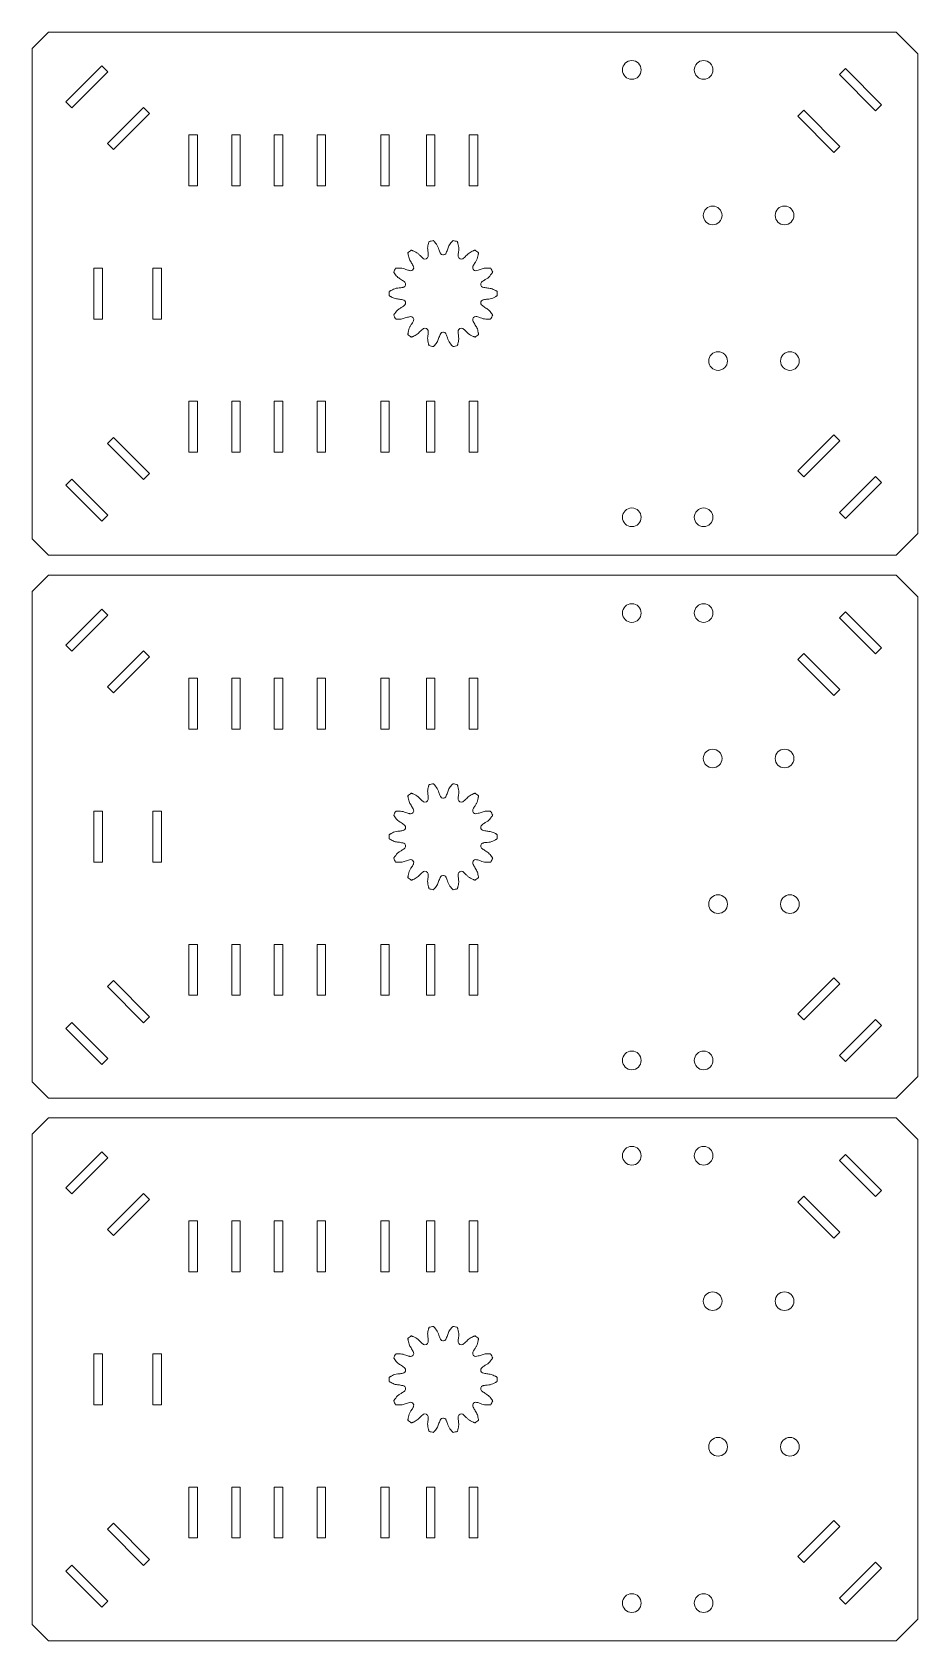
# Model space of a CAD drawing. Header units: inches. Extents: x 0.38 to 4.49, y 1.88 to 9.33.
import ezdxf

# ---------------------------------------------------------------- set-up
doc = ezdxf.new("R2010")
doc.units = ezdxf.units.IN
doc.header["$MEASUREMENT"] = 0
doc.layers.add('Layer 1', color=7, linetype='Continuous')

# ---------------------------------------------------------------- blocks, each defined once
blk = doc.blocks.new('block 4')
at = {"layer": 'Layer 1', "lineweight": 0}
blk.add_open_spline([(2.473, 3.0592), (2.4693, 3.0581), (2.4657, 3.0541), (2.465, 3.0503)], degree=3, dxfattribs=at)
blk = doc.blocks.new('block 5')
at = {"layer": 'Layer 1', "lineweight": 0}
blk.add_open_spline([(2.4645, 3.0479), (2.4646, 3.0485), (2.4649, 3.0497), (2.465, 3.0503)], degree=3, dxfattribs=at)
blk = doc.blocks.new('block 6')
at = {"layer": 'Layer 1', "lineweight": 0}
blk.add_open_spline([(2.4645, 3.0479), (2.4634, 3.0442), (2.4649, 3.039), (2.4679, 3.0364)], degree=3, dxfattribs=at)
blk = doc.blocks.new('block 7')
at = {"layer": 'Layer 1', "lineweight": 0}
blk.add_open_spline([(2.442, 2.9827), (2.4381, 2.9834), (2.4332, 2.9814), (2.4309, 2.9782)], degree=3, dxfattribs=at)
blk = doc.blocks.new('block 8')
at = {"layer": 'Layer 1', "lineweight": 0}
blk.add_open_spline([(2.4294, 2.9763), (2.4298, 2.9768), (2.4305, 2.9777), (2.4309, 2.9782)], degree=3, dxfattribs=at)
blk = doc.blocks.new('block 9')
at = {"layer": 'Layer 1', "lineweight": 0}
blk.add_open_spline([(2.4294, 2.9763), (2.4268, 2.9734), (2.4259, 2.9681), (2.4274, 2.9645)], degree=3, dxfattribs=at)
blk = doc.blocks.new('block 10')
at = {"layer": 'Layer 1', "lineweight": 0}
blk.add_open_spline([(2.3808, 2.9273), (2.3776, 2.9296), (2.3723, 2.9299), (2.3689, 2.928)], degree=3, dxfattribs=at)
blk = doc.blocks.new('block 11')
at = {"layer": 'Layer 1', "lineweight": 0}
blk.add_open_spline([(2.3667, 2.927), (2.3673, 2.9272), (2.3683, 2.9277), (2.3689, 2.928)], degree=3, dxfattribs=at)
blk = doc.blocks.new('block 12')
at = {"layer": 'Layer 1', "lineweight": 0}
blk.add_open_spline([(2.3667, 2.927), (2.3631, 2.9255), (2.36, 2.9211), (2.3598, 2.9172)], degree=3, dxfattribs=at)
blk = doc.blocks.new('block 13')
at = {"layer": 'Layer 1', "lineweight": 0}
blk.add_open_spline([(2.3017, 2.9039), (2.2998, 2.9074), (2.2951, 2.91), (2.2912, 2.9098)], degree=3, dxfattribs=at)
blk = doc.blocks.new('block 14')
at = {"layer": 'Layer 1', "lineweight": 0}
blk.add_open_spline([(2.2888, 2.9098), (2.2894, 2.9097), (2.2906, 2.9097), (2.2912, 2.9098)], degree=3, dxfattribs=at)
blk = doc.blocks.new('block 15')
at = {"layer": 'Layer 1', "lineweight": 0}
blk.add_open_spline([(2.2888, 2.9098), (2.2849, 2.91), (2.2802, 2.9074), (2.2784, 2.9039)], degree=3, dxfattribs=at)
blk = doc.blocks.new('block 16')
at = {"layer": 'Layer 1', "lineweight": 0}
blk.add_open_spline([(2.2202, 2.9172), (2.22, 2.9211), (2.2169, 2.9255), (2.2133, 2.927)], degree=3, dxfattribs=at)
blk = doc.blocks.new('block 17')
at = {"layer": 'Layer 1', "lineweight": 0}
blk.add_open_spline([(2.2112, 2.928), (2.2117, 2.9277), (2.2128, 2.9272), (2.2133, 2.927)], degree=3, dxfattribs=at)
blk = doc.blocks.new('block 18')
at = {"layer": 'Layer 1', "lineweight": 0}
blk.add_open_spline([(2.2112, 2.928), (2.2077, 2.9299), (2.2024, 2.9296), (2.1992, 2.9273)], degree=3, dxfattribs=at)
blk = doc.blocks.new('block 19')
at = {"layer": 'Layer 1', "lineweight": 0}
blk.add_open_spline([(2.1526, 2.9645), (2.1541, 2.9681), (2.1532, 2.9734), (2.1506, 2.9763)], degree=3, dxfattribs=at)
blk = doc.blocks.new('block 20')
at = {"layer": 'Layer 1', "lineweight": 0}
blk.add_open_spline([(2.1491, 2.9782), (2.1495, 2.9777), (2.1502, 2.9768), (2.1506, 2.9763)], degree=3, dxfattribs=at)
blk = doc.blocks.new('block 21')
at = {"layer": 'Layer 1', "lineweight": 0}
blk.add_open_spline([(2.1491, 2.9782), (2.1469, 2.9814), (2.1419, 2.9834), (2.138, 2.9827)], degree=3, dxfattribs=at)
blk = doc.blocks.new('block 22')
at = {"layer": 'Layer 1', "lineweight": 0}
blk.add_open_spline([(2.1122, 3.0364), (2.1151, 3.039), (2.1166, 3.0442), (2.1155, 3.0479)], degree=3, dxfattribs=at)
blk = doc.blocks.new('block 23')
at = {"layer": 'Layer 1', "lineweight": 0}
blk.add_open_spline([(2.115, 3.0503), (2.1151, 3.0497), (2.1154, 3.0485), (2.1155, 3.0479)], degree=3, dxfattribs=at)
blk = doc.blocks.new('block 24')
at = {"layer": 'Layer 1', "lineweight": 0}
blk.add_open_spline([(2.115, 3.0503), (2.1143, 3.0541), (2.1108, 3.0581), (2.107, 3.0592)], degree=3, dxfattribs=at)
blk = doc.blocks.new('block 25')
at = {"layer": 'Layer 1', "lineweight": 0}
blk.add_open_spline([(2.107, 3.1188), (2.1108, 3.1199), (2.1143, 3.1238), (2.115, 3.1277)], degree=3, dxfattribs=at)
blk = doc.blocks.new('block 26')
at = {"layer": 'Layer 1', "lineweight": 0}
blk.add_open_spline([(2.1155, 3.13), (2.1154, 3.1295), (2.1151, 3.1283), (2.115, 3.1277)], degree=3, dxfattribs=at)
blk = doc.blocks.new('block 27')
at = {"layer": 'Layer 1', "lineweight": 0}
blk.add_open_spline([(2.1155, 3.13), (2.1166, 3.1338), (2.1151, 3.1389), (2.1122, 3.1415)], degree=3, dxfattribs=at)
blk = doc.blocks.new('block 28')
at = {"layer": 'Layer 1', "lineweight": 0}
blk.add_open_spline([(2.138, 3.1953), (2.1419, 3.1946), (2.1469, 3.1966), (2.1491, 3.1998)], degree=3, dxfattribs=at)
blk = doc.blocks.new('block 29')
at = {"layer": 'Layer 1', "lineweight": 0}
blk.add_open_spline([(2.1506, 3.2017), (2.1502, 3.2012), (2.1495, 3.2003), (2.1491, 3.1998)], degree=3, dxfattribs=at)
blk = doc.blocks.new('block 30')
at = {"layer": 'Layer 1', "lineweight": 0}
blk.add_open_spline([(2.1506, 3.2017), (2.1532, 3.2046), (2.1541, 3.2099), (2.1526, 3.2135)], degree=3, dxfattribs=at)
blk = doc.blocks.new('block 31')
at = {"layer": 'Layer 1', "lineweight": 0}
blk.add_open_spline([(2.1992, 3.2507), (2.2024, 3.2484), (2.2077, 3.2481), (2.2112, 3.25)], degree=3, dxfattribs=at)
blk = doc.blocks.new('block 32')
at = {"layer": 'Layer 1', "lineweight": 0}
blk.add_open_spline([(2.2133, 3.251), (2.2128, 3.2507), (2.2117, 3.2502), (2.2112, 3.25)], degree=3, dxfattribs=at)
blk = doc.blocks.new('block 33')
at = {"layer": 'Layer 1', "lineweight": 0}
blk.add_open_spline([(2.2133, 3.251), (2.2169, 3.2525), (2.22, 3.2569), (2.2202, 3.2608)], degree=3, dxfattribs=at)
blk = doc.blocks.new('block 34')
at = {"layer": 'Layer 1', "lineweight": 0}
blk.add_open_spline([(2.2784, 3.2741), (2.2802, 3.2706), (2.2849, 3.268), (2.2888, 3.2682)], degree=3, dxfattribs=at)
blk = doc.blocks.new('block 35')
at = {"layer": 'Layer 1', "lineweight": 0}
blk.add_open_spline([(2.2912, 3.2682), (2.2906, 3.2682), (2.2894, 3.2682), (2.2888, 3.2682)], degree=3, dxfattribs=at)
blk = doc.blocks.new('block 36')
at = {"layer": 'Layer 1', "lineweight": 0}
blk.add_open_spline([(2.2912, 3.2682), (2.2951, 3.268), (2.2998, 3.2706), (2.3017, 3.2741)], degree=3, dxfattribs=at)
blk = doc.blocks.new('block 37')
at = {"layer": 'Layer 1', "lineweight": 0}
blk.add_open_spline([(2.3598, 3.2608), (2.36, 3.2569), (2.3631, 3.2525), (2.3667, 3.251)], degree=3, dxfattribs=at)
blk = doc.blocks.new('block 38')
at = {"layer": 'Layer 1', "lineweight": 0}
blk.add_open_spline([(2.3689, 3.25), (2.3683, 3.2502), (2.3673, 3.2507), (2.3667, 3.251)], degree=3, dxfattribs=at)
blk = doc.blocks.new('block 39')
at = {"layer": 'Layer 1', "lineweight": 0}
blk.add_open_spline([(2.3689, 3.25), (2.3723, 3.2481), (2.3776, 3.2484), (2.3808, 3.2507)], degree=3, dxfattribs=at)
blk = doc.blocks.new('block 40')
at = {"layer": 'Layer 1', "lineweight": 0}
blk.add_open_spline([(2.4274, 3.2135), (2.4259, 3.2099), (2.4268, 3.2046), (2.4294, 3.2017)], degree=3, dxfattribs=at)
blk = doc.blocks.new('block 41')
at = {"layer": 'Layer 1', "lineweight": 0}
blk.add_open_spline([(2.4309, 3.1998), (2.4305, 3.2003), (2.4298, 3.2012), (2.4294, 3.2017)], degree=3, dxfattribs=at)
blk = doc.blocks.new('block 42')
at = {"layer": 'Layer 1', "lineweight": 0}
blk.add_open_spline([(2.4309, 3.1998), (2.4332, 3.1966), (2.4381, 3.1946), (2.442, 3.1953)], degree=3, dxfattribs=at)
blk = doc.blocks.new('block 43')
at = {"layer": 'Layer 1', "lineweight": 0}
blk.add_open_spline([(2.4679, 3.1415), (2.4649, 3.1389), (2.4634, 3.1338), (2.4645, 3.13)], degree=3, dxfattribs=at)
blk = doc.blocks.new('block 44')
at = {"layer": 'Layer 1', "lineweight": 0}
blk.add_open_spline([(2.465, 3.1277), (2.4649, 3.1283), (2.4646, 3.1295), (2.4645, 3.13)], degree=3, dxfattribs=at)
blk = doc.blocks.new('block 45')
at = {"layer": 'Layer 1', "lineweight": 0}
blk.add_open_spline([(2.465, 3.1277), (2.4657, 3.1238), (2.4693, 3.1199), (2.473, 3.1188)], degree=3, dxfattribs=at)
blk = doc.blocks.new('block 46')
at = {"layer": 'Layer 1', "lineweight": 0}
blk.add_open_spline([(2.4291, 2.8907), (2.4211, 2.8945), (2.4131, 2.8982), (2.4064, 2.9038), (2.4031, 2.9065), (2.4001, 2.9098), (2.3971, 2.913), (2.3931, 2.9172), (2.3891, 2.9215), (2.3844, 2.9249), (2.3833, 2.9257), (2.382, 2.9265), (2.3808, 2.9273)], degree=3, knots=[0, 0, 0, 0, 1, 1, 1, 2, 2, 2, 3, 3, 3, 4, 4, 4, 4], dxfattribs=at)
blk = doc.blocks.new('block 47')
at = {"layer": 'Layer 1', "lineweight": 0}
blk.add_open_spline([(2.1509, 3.2872), (2.1589, 3.2835), (2.1669, 3.2797), (2.1736, 3.2742), (2.177, 3.2714), (2.18, 3.2682), (2.183, 3.265), (2.187, 3.2608), (2.1909, 3.2565), (2.1956, 3.2531), (2.1968, 3.2523), (2.198, 3.2515), (2.1992, 3.2507)], degree=3, knots=[0, 0, 0, 0, 1, 1, 1, 2, 2, 2, 3, 3, 3, 4, 4, 4, 4], dxfattribs=at)
blk = doc.blocks.new('block 48')
at = {"layer": 'Layer 1', "lineweight": 0}
blk.add_open_spline([(2.2218, 2.8566), (2.2197, 2.8652), (2.2176, 2.8738), (2.2178, 2.8825), (2.2179, 2.8869), (2.2185, 2.8912), (2.2191, 2.8956), (2.22, 2.9013), (2.2208, 2.9071), (2.2206, 2.9128), (2.2205, 2.9143), (2.2204, 2.9157), (2.2202, 2.9172)], degree=3, knots=[0, 0, 0, 0, 1, 1, 1, 2, 2, 2, 3, 3, 3, 4, 4, 4, 4], dxfattribs=at)
blk = doc.blocks.new('block 49')
at = {"layer": 'Layer 1', "lineweight": 0}
blk.add_open_spline([(2.3583, 3.3214), (2.3603, 3.3127), (2.3624, 3.3041), (2.3623, 3.2955), (2.3622, 3.2911), (2.3615, 3.2868), (2.3609, 3.2824), (2.3601, 3.2767), (2.3592, 3.2709), (2.3595, 3.2651), (2.3595, 3.2637), (2.3597, 3.2622), (2.3598, 3.2608)], degree=3, knots=[0, 0, 0, 0, 1, 1, 1, 2, 2, 2, 3, 3, 3, 4, 4, 4, 4], dxfattribs=at)
blk = doc.blocks.new('block 50')
at = {"layer": 'Layer 1', "lineweight": 0}
blk.add_open_spline([(2.4523, 3.2687), (2.4505, 3.2601), (2.4486, 3.2514), (2.4447, 3.2437), (2.4427, 3.2398), (2.4403, 3.2362), (2.4378, 3.2325), (2.4346, 3.2277), (2.4313, 3.2229), (2.429, 3.2176), (2.4285, 3.2162), (2.4279, 3.2149), (2.4274, 3.2135)], degree=3, knots=[0, 0, 0, 0, 1, 1, 1, 2, 2, 2, 3, 3, 3, 4, 4, 4, 4], dxfattribs=at)
blk = doc.blocks.new('block 51')
at = {"layer": 'Layer 1', "lineweight": 0}
blk.add_open_spline([(2.1277, 2.9092), (2.1296, 2.9179), (2.1315, 2.9266), (2.1354, 2.9343), (2.1373, 2.9382), (2.1398, 2.9418), (2.1422, 2.9455), (2.1455, 2.9503), (2.1488, 2.9551), (2.151, 2.9604), (2.1516, 2.9618), (2.1521, 2.9631), (2.1526, 2.9645)], degree=3, knots=[0, 0, 0, 0, 1, 1, 1, 2, 2, 2, 3, 3, 3, 4, 4, 4, 4], dxfattribs=at)
blk = doc.blocks.new('block 52')
at = {"layer": 'Layer 1', "lineweight": 0}
blk.add_open_spline([(2.5318, 3.0742), (2.5238, 3.0702), (2.5159, 3.0663), (2.5074, 3.0645), (2.5031, 3.0636), (2.4988, 3.0633), (2.4944, 3.0629), (2.4886, 3.0625), (2.4828, 3.062), (2.4772, 3.0605), (2.4758, 3.0601), (2.4744, 3.0596), (2.473, 3.0592)], degree=3, knots=[0, 0, 0, 0, 1, 1, 1, 2, 2, 2, 3, 3, 3, 4, 4, 4, 4], dxfattribs=at)
blk = doc.blocks.new('block 53')
at = {"layer": 'Layer 1', "lineweight": 0}
blk.add_open_spline([(2.0483, 3.1038), (2.0562, 3.1077), (2.0642, 3.1117), (2.0726, 3.1135), (2.0769, 3.1144), (2.0813, 3.1147), (2.0857, 3.115), (2.0915, 3.1155), (2.0973, 3.116), (2.1028, 3.1175), (2.1042, 3.1179), (2.1056, 3.1184), (2.107, 3.1188)], degree=3, knots=[0, 0, 0, 0, 1, 1, 1, 2, 2, 2, 3, 3, 3, 4, 4, 4, 4], dxfattribs=at)
blk = doc.blocks.new('block 54')
at = {"layer": 'Layer 1', "lineweight": 0}
blk.add_open_spline([(2.5014, 2.9707), (2.4925, 2.9706), (2.4837, 2.9705), (2.4752, 2.9726), (2.471, 2.9737), (2.4669, 2.9752), (2.4628, 2.9768), (2.4574, 2.9789), (2.452, 2.9811), (2.4463, 2.9821), (2.4449, 2.9823), (2.4434, 2.9825), (2.442, 2.9827)], degree=3, knots=[0, 0, 0, 0, 1, 1, 1, 2, 2, 2, 3, 3, 3, 4, 4, 4, 4], dxfattribs=at)
blk = doc.blocks.new('block 55')
at = {"layer": 'Layer 1', "lineweight": 0}
blk.add_open_spline([(2.0787, 3.2073), (2.0875, 3.2073), (2.0964, 3.2074), (2.1048, 3.2054), (2.109, 3.2043), (2.1131, 3.2027), (2.1172, 3.2011), (2.1226, 3.199), (2.1281, 3.1969), (2.1337, 3.1959), (2.1352, 3.1956), (2.1366, 3.1955), (2.138, 3.1953)], degree=3, knots=[0, 0, 0, 0, 1, 1, 1, 2, 2, 2, 3, 3, 3, 4, 4, 4, 4], dxfattribs=at)
blk = doc.blocks.new('block 56')
at = {"layer": 'Layer 1', "lineweight": 0}
blk.add_open_spline([(2.2507, 3.328), (2.2563, 3.3211), (2.2619, 3.3142), (2.2655, 3.3064), (2.2673, 3.3024), (2.2686, 3.2982), (2.27, 3.294), (2.2717, 3.2885), (2.2734, 3.2829), (2.2762, 3.2778), (2.2769, 3.2766), (2.2776, 3.2753), (2.2784, 3.2741)], degree=3, knots=[0, 0, 0, 0, 1, 1, 1, 2, 2, 2, 3, 3, 3, 4, 4, 4, 4], dxfattribs=at)
blk = doc.blocks.new('block 57')
at = {"layer": 'Layer 1', "lineweight": 0}
blk.add_open_spline([(2.3293, 2.85), (2.3237, 2.8569), (2.3181, 2.8637), (2.3145, 2.8716), (2.3127, 2.8756), (2.3114, 2.8797), (2.3101, 2.884), (2.3083, 2.8895), (2.3066, 2.8951), (2.3039, 2.9001), (2.3032, 2.9014), (2.3024, 2.9027), (2.3017, 2.9039)], degree=3, knots=[0, 0, 0, 0, 1, 1, 1, 2, 2, 2, 3, 3, 3, 4, 4, 4, 4], dxfattribs=at)
blk = doc.blocks.new('block 58')
at = {"layer": 'Layer 1', "lineweight": 0}
blk.add_open_spline([(2.0658, 2.9975), (2.0712, 3.0045), (2.0767, 3.0114), (2.0836, 3.0167), (2.087, 3.0194), (2.0908, 3.0216), (2.0946, 3.0238), (2.0996, 3.0267), (2.1046, 3.0297), (2.109, 3.0335), (2.1101, 3.0344), (2.1111, 3.0354), (2.1122, 3.0364)], degree=3, knots=[0, 0, 0, 0, 1, 1, 1, 2, 2, 2, 3, 3, 3, 4, 4, 4, 4], dxfattribs=at)
blk = doc.blocks.new('block 59')
at = {"layer": 'Layer 1', "lineweight": 0}
blk.add_open_spline([(2.5142, 3.1805), (2.5088, 3.1735), (2.5034, 3.1665), (2.4965, 3.1612), (2.4931, 3.1586), (2.4893, 3.1564), (2.4854, 3.1542), (2.4804, 3.1512), (2.4754, 3.1483), (2.471, 3.1445), (2.4699, 3.1436), (2.4689, 3.1426), (2.4679, 3.1415)], degree=3, knots=[0, 0, 0, 0, 1, 1, 1, 2, 2, 2, 3, 3, 3, 4, 4, 4, 4], dxfattribs=at)
blk = doc.blocks.new('block 60')
at = {"layer": 'Layer 1', "lineweight": 0}
blk.add_open_spline([(2.4679, 3.0364), (2.4729, 3.0324), (2.478, 3.0283), (2.4835, 3.0247), (2.489, 3.0211), (2.495, 3.0179), (2.5, 3.0136), (2.5055, 3.009), (2.5099, 3.0033), (2.5142, 2.9975)], degree=3, knots=[0, 0, 0, 0, 1, 1, 1, 2, 2, 2, 3, 3, 3, 3], dxfattribs=at)
blk = doc.blocks.new('block 61')
at = {"layer": 'Layer 1', "lineweight": 0}
blk.add_open_spline([(2.1122, 3.1415), (2.1071, 3.1456), (2.102, 3.1497), (2.0966, 3.1533), (2.091, 3.1569), (2.0851, 3.1601), (2.08, 3.1644), (2.0746, 3.1689), (2.0702, 3.1747), (2.0658, 3.1805)], degree=3, knots=[0, 0, 0, 0, 1, 1, 1, 2, 2, 2, 3, 3, 3, 3], dxfattribs=at)
blk = doc.blocks.new('block 62')
at = {"layer": 'Layer 1', "lineweight": 0}
blk.add_open_spline([(2.3808, 3.2507), (2.3859, 3.2547), (2.391, 3.2588), (2.3957, 3.2633), (2.4005, 3.2679), (2.405, 3.273), (2.4102, 3.277), (2.4159, 3.2813), (2.4225, 3.2842), (2.4291, 3.2872)], degree=3, knots=[0, 0, 0, 0, 1, 1, 1, 2, 2, 2, 3, 3, 3, 3], dxfattribs=at)
blk = doc.blocks.new('block 63')
at = {"layer": 'Layer 1', "lineweight": 0}
blk.add_open_spline([(2.1992, 2.9273), (2.1941, 2.9233), (2.189, 2.9192), (2.1843, 2.9147), (2.1795, 2.9101), (2.1751, 2.905), (2.1698, 2.901), (2.1641, 2.8967), (2.1575, 2.8937), (2.1509, 2.8907)], degree=3, knots=[0, 0, 0, 0, 1, 1, 1, 2, 2, 2, 3, 3, 3, 3], dxfattribs=at)
blk = doc.blocks.new('block 64')
at = {"layer": 'Layer 1', "lineweight": 0}
blk.add_open_spline([(2.138, 2.9827), (2.1317, 2.9813), (2.1254, 2.9798), (2.1192, 2.9778), (2.1128, 2.9758), (2.1066, 2.9731), (2.1002, 2.9718), (2.0932, 2.9704), (2.0859, 2.9706), (2.0787, 2.9707)], degree=3, knots=[0, 0, 0, 0, 1, 1, 1, 2, 2, 2, 3, 3, 3, 3], dxfattribs=at)
blk = doc.blocks.new('block 65')
at = {"layer": 'Layer 1', "lineweight": 0}
blk.add_open_spline([(2.442, 3.1953), (2.4483, 3.1967), (2.4547, 3.1981), (2.4609, 3.2002), (2.4672, 3.2022), (2.4734, 3.2049), (2.4799, 3.2062), (2.4868, 3.2076), (2.4941, 3.2074), (2.5014, 3.2073)], degree=3, knots=[0, 0, 0, 0, 1, 1, 1, 2, 2, 2, 3, 3, 3, 3], dxfattribs=at)
blk = doc.blocks.new('block 66')
at = {"layer": 'Layer 1', "lineweight": 0}
blk.add_open_spline([(2.2784, 2.9039), (2.2755, 2.8981), (2.2727, 2.8922), (2.2704, 2.8861), (2.2681, 2.8799), (2.2663, 2.8733), (2.2633, 2.8675), (2.26, 2.8612), (2.2554, 2.8556), (2.2507, 2.85)], degree=3, knots=[0, 0, 0, 0, 1, 1, 1, 2, 2, 2, 3, 3, 3, 3], dxfattribs=at)
blk = doc.blocks.new('block 67')
at = {"layer": 'Layer 1', "lineweight": 0}
blk.add_open_spline([(2.3017, 3.2741), (2.3045, 3.2799), (2.3073, 3.2858), (2.3096, 3.2919), (2.312, 3.2981), (2.3138, 3.3046), (2.3168, 3.3105), (2.32, 3.3168), (2.3247, 3.3224), (2.3293, 3.328)], degree=3, knots=[0, 0, 0, 0, 1, 1, 1, 2, 2, 2, 3, 3, 3, 3], dxfattribs=at)
blk = doc.blocks.new('block 68')
at = {"layer": 'Layer 1', "lineweight": 0}
blk.add_open_spline([(2.473, 3.1188), (2.4794, 3.1174), (2.4857, 3.1159), (2.4922, 3.115), (2.4988, 3.1141), (2.5055, 3.1138), (2.5119, 3.1122), (2.5188, 3.1104), (2.5253, 3.1071), (2.5318, 3.1038)], degree=3, knots=[0, 0, 0, 0, 1, 1, 1, 2, 2, 2, 3, 3, 3, 3], dxfattribs=at)
blk = doc.blocks.new('block 69')
at = {"layer": 'Layer 1', "lineweight": 0}
blk.add_open_spline([(2.107, 3.0592), (2.1007, 3.0606), (2.0943, 3.0621), (2.0878, 3.063), (2.0812, 3.0638), (2.0745, 3.0641), (2.0681, 3.0658), (2.0612, 3.0675), (2.0547, 3.0708), (2.0483, 3.0742)], degree=3, knots=[0, 0, 0, 0, 1, 1, 1, 2, 2, 2, 3, 3, 3, 3], dxfattribs=at)
blk = doc.blocks.new('block 70')
at = {"layer": 'Layer 1', "lineweight": 0}
blk.add_open_spline([(2.2202, 3.2608), (2.2202, 3.2673), (2.2202, 3.2738), (2.2196, 3.2803), (2.219, 3.2869), (2.2178, 3.2936), (2.218, 3.3002), (2.2182, 3.3073), (2.22, 3.3143), (2.2218, 3.3214)], degree=3, knots=[0, 0, 0, 0, 1, 1, 1, 2, 2, 2, 3, 3, 3, 3], dxfattribs=at)
blk = doc.blocks.new('block 71')
at = {"layer": 'Layer 1', "lineweight": 0}
blk.add_open_spline([(2.3598, 2.9172), (2.3598, 2.9107), (2.3598, 2.9042), (2.3604, 2.8977), (2.361, 2.891), (2.3622, 2.8844), (2.362, 2.8778), (2.3619, 2.8707), (2.3601, 2.8637), (2.3583, 2.8566)], degree=3, knots=[0, 0, 0, 0, 1, 1, 1, 2, 2, 2, 3, 3, 3, 3], dxfattribs=at)
blk = doc.blocks.new('block 72')
at = {"layer": 'Layer 1', "lineweight": 0}
blk.add_open_spline([(2.1526, 3.2135), (2.1498, 3.2194), (2.147, 3.2252), (2.1436, 3.2308), (2.1402, 3.2365), (2.1362, 3.242), (2.1335, 3.248), (2.1306, 3.2545), (2.1291, 3.2616), (2.1277, 3.2687)], degree=3, knots=[0, 0, 0, 0, 1, 1, 1, 2, 2, 2, 3, 3, 3, 3], dxfattribs=at)
blk = doc.blocks.new('block 73')
at = {"layer": 'Layer 1', "lineweight": 0}
blk.add_open_spline([(2.4274, 2.9645), (2.4303, 2.9586), (2.4331, 2.9528), (2.4364, 2.9472), (2.4398, 2.9414), (2.4438, 2.936), (2.4465, 2.93), (2.4495, 2.9235), (2.4509, 2.9164), (2.4523, 2.9092)], degree=3, knots=[0, 0, 0, 0, 1, 1, 1, 2, 2, 2, 3, 3, 3, 3], dxfattribs=at)
blk = doc.blocks.new('block 74')
at = {"layer": 'Layer 1', "lineweight": 0}
blk.add_open_spline([(2.0693, 3.2065), (2.0669, 3.202), (2.0626, 3.193), (2.0606, 3.1883)], degree=3, dxfattribs=at)
blk = doc.blocks.new('block 75')
at = {"layer": 'Layer 1', "lineweight": 0}
blk.add_open_spline([(2.0693, 3.2065), (2.0694, 3.2065), (2.0695, 3.2065), (2.0697, 3.2065), (2.07, 3.2065), (2.0704, 3.2066), (2.0708, 3.2066), (2.0714, 3.2067), (2.072, 3.2067), (2.0726, 3.2068), (2.0734, 3.2069), (2.0743, 3.207), (2.0752, 3.207), (2.0763, 3.2071), (2.0775, 3.2072), (2.0787, 3.2073)], degree=3, knots=[0, 0, 0, 0, 1, 1, 1, 2, 2, 2, 3, 3, 3, 4, 4, 4, 5, 5, 5, 5], dxfattribs=at)
blk = doc.blocks.new('block 76')
at = {"layer": 'Layer 1', "lineweight": 0}
blk.add_open_spline([(2.0658, 3.1805), (2.065, 3.1816), (2.0643, 3.1827), (2.0636, 3.1837), (2.0629, 3.1847), (2.0623, 3.1855), (2.0619, 3.1863), (2.0615, 3.1868), (2.0612, 3.1873), (2.061, 3.1876), (2.0608, 3.188), (2.0606, 3.1882), (2.0606, 3.1883)], degree=3, knots=[0, 0, 0, 0, 1, 1, 1, 2, 2, 2, 3, 3, 3, 4, 4, 4, 4], dxfattribs=at)
blk = doc.blocks.new('block 77')
at = {"layer": 'Layer 1', "lineweight": 0}
blk.add_open_spline([(2.5107, 2.9715), (2.5132, 2.976), (2.5175, 2.985), (2.5195, 2.9897)], degree=3, dxfattribs=at)
blk = doc.blocks.new('block 78')
at = {"layer": 'Layer 1', "lineweight": 0}
blk.add_open_spline([(2.5107, 2.9715), (2.5106, 2.9715), (2.5105, 2.9715), (2.5103, 2.9715), (2.5101, 2.9715), (2.5097, 2.9714), (2.5092, 2.9713), (2.5087, 2.9713), (2.5081, 2.9712), (2.5074, 2.9712), (2.5066, 2.9711), (2.5058, 2.971), (2.5049, 2.971), (2.5038, 2.9709), (2.5026, 2.9708), (2.5014, 2.9707)], degree=3, knots=[0, 0, 0, 0, 1, 1, 1, 2, 2, 2, 3, 3, 3, 4, 4, 4, 5, 5, 5, 5], dxfattribs=at)
blk = doc.blocks.new('block 79')
at = {"layer": 'Layer 1', "lineweight": 0}
blk.add_open_spline([(2.5142, 2.9975), (2.515, 2.9964), (2.5158, 2.9953), (2.5165, 2.9943), (2.5171, 2.9933), (2.5177, 2.9924), (2.5182, 2.9917), (2.5185, 2.9912), (2.5188, 2.9907), (2.519, 2.9904), (2.5192, 2.99), (2.5194, 2.9898), (2.5194, 2.9897)], degree=3, knots=[0, 0, 0, 0, 1, 1, 1, 2, 2, 2, 3, 3, 3, 4, 4, 4, 4], dxfattribs=at)
blk = doc.blocks.new('block 80')
at = {"layer": 'Layer 1', "lineweight": 0}
blk.add_open_spline([(2.2246, 2.8477), (2.2295, 2.8463), (2.2392, 2.8441), (2.2443, 2.8432)], degree=3, dxfattribs=at)
blk = doc.blocks.new('block 81')
at = {"layer": 'Layer 1', "lineweight": 0}
blk.add_open_spline([(2.2246, 2.8477), (2.2246, 2.8478), (2.2245, 2.8479), (2.2245, 2.8481), (2.2244, 2.8483), (2.2243, 2.8487), (2.2241, 2.8491), (2.2239, 2.8496), (2.2237, 2.8502), (2.2235, 2.8508), (2.2233, 2.8516), (2.223, 2.8524), (2.2228, 2.8533), (2.2224, 2.8543), (2.2221, 2.8555), (2.2218, 2.8566)], degree=3, knots=[0, 0, 0, 0, 1, 1, 1, 2, 2, 2, 3, 3, 3, 4, 4, 4, 5, 5, 5, 5], dxfattribs=at)
blk = doc.blocks.new('block 82')
at = {"layer": 'Layer 1', "lineweight": 0}
blk.add_open_spline([(2.2507, 2.85), (2.2498, 2.849), (2.2489, 2.848), (2.2481, 2.8471), (2.2473, 2.8463), (2.2466, 2.8455), (2.2459, 2.8449), (2.2455, 2.8444), (2.2451, 2.8441), (2.2448, 2.8438), (2.2445, 2.8435), (2.2443, 2.8433), (2.2443, 2.8432)], degree=3, knots=[0, 0, 0, 0, 1, 1, 1, 2, 2, 2, 3, 3, 3, 4, 4, 4, 4], dxfattribs=at)
blk = doc.blocks.new('block 83')
at = {"layer": 'Layer 1', "lineweight": 0}
blk.add_open_spline([(2.1264, 2.9), (2.1302, 2.8966), (2.138, 2.8904), (2.1422, 2.8874)], degree=3, dxfattribs=at)
blk = doc.blocks.new('block 84')
at = {"layer": 'Layer 1', "lineweight": 0}
blk.add_open_spline([(2.1264, 2.9), (2.1264, 2.9001), (2.1264, 2.9001), (2.1264, 2.9004), (2.1265, 2.9006), (2.1265, 2.901), (2.1266, 2.9015), (2.1266, 2.902), (2.1267, 2.9026), (2.1268, 2.9033), (2.1269, 2.904), (2.127, 2.9049), (2.1271, 2.9058), (2.1273, 2.9069), (2.1275, 2.9081), (2.1277, 2.9092)], degree=3, knots=[0, 0, 0, 0, 1, 1, 1, 2, 2, 2, 3, 3, 3, 4, 4, 4, 5, 5, 5, 5], dxfattribs=at)
blk = doc.blocks.new('block 85')
at = {"layer": 'Layer 1', "lineweight": 0}
blk.add_open_spline([(2.1509, 2.8907), (2.1497, 2.8902), (2.1484, 2.8897), (2.1473, 2.8893), (2.1462, 2.8889), (2.1452, 2.8885), (2.1444, 2.8882), (2.1438, 2.888), (2.1433, 2.8878), (2.1429, 2.8877), (2.1425, 2.8875), (2.1423, 2.8874), (2.1422, 2.8874)], degree=3, knots=[0, 0, 0, 0, 1, 1, 1, 2, 2, 2, 3, 3, 3, 4, 4, 4, 4], dxfattribs=at)
blk = doc.blocks.new('block 86')
at = {"layer": 'Layer 1', "lineweight": 0}
blk.add_open_spline([(2.4379, 2.8874), (2.442, 2.8904), (2.4498, 2.8966), (2.4537, 2.9)], degree=3, dxfattribs=at)
blk = doc.blocks.new('block 87')
at = {"layer": 'Layer 1', "lineweight": 0}
blk.add_open_spline([(2.4379, 2.8874), (2.4378, 2.8874), (2.4377, 2.8875), (2.4375, 2.8875), (2.4373, 2.8876), (2.4369, 2.8878), (2.4364, 2.8879), (2.436, 2.8881), (2.4354, 2.8883), (2.4348, 2.8885), (2.434, 2.8888), (2.4332, 2.8891), (2.4324, 2.8894), (2.4313, 2.8898), (2.4302, 2.8903), (2.4291, 2.8907)], degree=3, knots=[0, 0, 0, 0, 1, 1, 1, 2, 2, 2, 3, 3, 3, 4, 4, 4, 5, 5, 5, 5], dxfattribs=at)
blk = doc.blocks.new('block 88')
at = {"layer": 'Layer 1', "lineweight": 0}
blk.add_open_spline([(2.4523, 2.9092), (2.4526, 2.9079), (2.4528, 2.9066), (2.453, 2.9054), (2.4531, 2.9043), (2.4533, 2.9032), (2.4534, 2.9023), (2.4535, 2.9017), (2.4535, 2.9012), (2.4536, 2.9008), (2.4536, 2.9004), (2.4536, 2.9001), (2.4536, 2.9)], degree=3, knots=[0, 0, 0, 0, 1, 1, 1, 2, 2, 2, 3, 3, 3, 4, 4, 4, 4], dxfattribs=at)
blk = doc.blocks.new('block 89')
at = {"layer": 'Layer 1', "lineweight": 0}
blk.add_open_spline([(2.2443, 3.3348), (2.2392, 3.3339), (2.2295, 3.3317), (2.2246, 3.3303)], degree=3, dxfattribs=at)
blk = doc.blocks.new('block 90')
at = {"layer": 'Layer 1', "lineweight": 0}
blk.add_open_spline([(2.2443, 3.3348), (2.2443, 3.3347), (2.2444, 3.3347), (2.2446, 3.3345), (2.2447, 3.3343), (2.245, 3.334), (2.2453, 3.3337), (2.2457, 3.3333), (2.2461, 3.3329), (2.2466, 3.3324), (2.2471, 3.3319), (2.2477, 3.3312), (2.2483, 3.3306), (2.2491, 3.3297), (2.2499, 3.3289), (2.2507, 3.328)], degree=3, knots=[0, 0, 0, 0, 1, 1, 1, 2, 2, 2, 3, 3, 3, 4, 4, 4, 5, 5, 5, 5], dxfattribs=at)
blk = doc.blocks.new('block 91')
at = {"layer": 'Layer 1', "lineweight": 0}
blk.add_open_spline([(2.2218, 3.3214), (2.2221, 3.3226), (2.2225, 3.3239), (2.2229, 3.3251), (2.2232, 3.3262), (2.2235, 3.3272), (2.2238, 3.328), (2.224, 3.3286), (2.2242, 3.3291), (2.2243, 3.3295), (2.2245, 3.3299), (2.2246, 3.3302), (2.2246, 3.3302)], degree=3, knots=[0, 0, 0, 0, 1, 1, 1, 2, 2, 2, 3, 3, 3, 4, 4, 4, 4], dxfattribs=at)
blk = doc.blocks.new('block 92')
at = {"layer": 'Layer 1', "lineweight": 0}
blk.add_open_spline([(2.4537, 3.278), (2.4498, 3.2814), (2.442, 3.2876), (2.4379, 3.2906)], degree=3, dxfattribs=at)
blk = doc.blocks.new('block 93')
at = {"layer": 'Layer 1', "lineweight": 0}
blk.add_open_spline([(2.4537, 3.278), (2.4536, 3.2779), (2.4536, 3.2778), (2.4536, 3.2776), (2.4536, 3.2774), (2.4535, 3.277), (2.4535, 3.2765), (2.4534, 3.276), (2.4533, 3.2754), (2.4533, 3.2747), (2.4532, 3.274), (2.453, 3.2731), (2.4529, 3.2722), (2.4527, 3.2711), (2.4525, 3.2699), (2.4523, 3.2687)], degree=3, knots=[0, 0, 0, 0, 1, 1, 1, 2, 2, 2, 3, 3, 3, 4, 4, 4, 5, 5, 5, 5], dxfattribs=at)
blk = doc.blocks.new('block 94')
at = {"layer": 'Layer 1', "lineweight": 0}
blk.add_open_spline([(2.4291, 3.2872), (2.4304, 3.2877), (2.4316, 3.2883), (2.4328, 3.2887), (2.4338, 3.2891), (2.4348, 3.2895), (2.4356, 3.2898), (2.4362, 3.29), (2.4367, 3.2902), (2.4371, 3.2903), (2.4375, 3.2904), (2.4378, 3.2905), (2.4378, 3.2906)], degree=3, knots=[0, 0, 0, 0, 1, 1, 1, 2, 2, 2, 3, 3, 3, 4, 4, 4, 4], dxfattribs=at)
blk = doc.blocks.new('block 95')
at = {"layer": 'Layer 1', "lineweight": 0}
blk.add_open_spline([(2.0402, 3.0991), (2.04, 3.094), (2.04, 3.084), (2.0402, 3.0789)], degree=3, dxfattribs=at)
blk = doc.blocks.new('block 96')
at = {"layer": 'Layer 1', "lineweight": 0}
blk.add_open_spline([(2.0402, 3.0991), (2.0403, 3.0991), (2.0404, 3.0992), (2.0406, 3.0993), (2.0408, 3.0994), (2.0411, 3.0996), (2.0415, 3.0999), (2.0419, 3.1002), (2.0425, 3.1005), (2.043, 3.1008), (2.0437, 3.1012), (2.0444, 3.1017), (2.0452, 3.1021), (2.0462, 3.1027), (2.0472, 3.1032), (2.0483, 3.1038)], degree=3, knots=[0, 0, 0, 0, 1, 1, 1, 2, 2, 2, 3, 3, 3, 4, 4, 4, 5, 5, 5, 5], dxfattribs=at)
blk = doc.blocks.new('block 97')
at = {"layer": 'Layer 1', "lineweight": 0}
blk.add_open_spline([(2.0483, 3.0742), (2.0471, 3.0748), (2.046, 3.0755), (2.0449, 3.0761), (2.0439, 3.0766), (2.043, 3.0772), (2.0422, 3.0777), (2.0417, 3.078), (2.0412, 3.0783), (2.0409, 3.0785), (2.0405, 3.0787), (2.0403, 3.0788), (2.0403, 3.0789)], degree=3, knots=[0, 0, 0, 0, 1, 1, 1, 2, 2, 2, 3, 3, 3, 4, 4, 4, 4], dxfattribs=at)
blk = doc.blocks.new('block 98')
at = {"layer": 'Layer 1', "lineweight": 0}
blk.add_open_spline([(2.5195, 3.1883), (2.5175, 3.193), (2.5132, 3.202), (2.5107, 3.2065)], degree=3, dxfattribs=at)
blk = doc.blocks.new('block 99')
at = {"layer": 'Layer 1', "lineweight": 0}
blk.add_open_spline([(2.5195, 3.1883), (2.5194, 3.1882), (2.5194, 3.1882), (2.5192, 3.1879), (2.5191, 3.1877), (2.5189, 3.1874), (2.5186, 3.187), (2.5184, 3.1866), (2.518, 3.1861), (2.5177, 3.1855), (2.5173, 3.1848), (2.5168, 3.1841), (2.5163, 3.1834), (2.5156, 3.1825), (2.5149, 3.1815), (2.5142, 3.1805)], degree=3, knots=[0, 0, 0, 0, 1, 1, 1, 2, 2, 2, 3, 3, 3, 4, 4, 4, 5, 5, 5, 5], dxfattribs=at)
blk = doc.blocks.new('block 100')
at = {"layer": 'Layer 1', "lineweight": 0}
blk.add_open_spline([(2.5014, 3.2073), (2.5027, 3.2072), (2.504, 3.2071), (2.5053, 3.207), (2.5064, 3.2069), (2.5075, 3.2068), (2.5083, 3.2067), (2.509, 3.2067), (2.5095, 3.2066), (2.5099, 3.2065), (2.5103, 3.2065), (2.5106, 3.2065), (2.5107, 3.2065)], degree=3, knots=[0, 0, 0, 0, 1, 1, 1, 2, 2, 2, 3, 3, 3, 4, 4, 4, 4], dxfattribs=at)
blk = doc.blocks.new('block 101')
at = {"layer": 'Layer 1', "lineweight": 0}
blk.add_open_spline([(2.3554, 3.3303), (2.3505, 3.3317), (2.3408, 3.3339), (2.3358, 3.3348)], degree=3, dxfattribs=at)
blk = doc.blocks.new('block 102')
at = {"layer": 'Layer 1', "lineweight": 0}
blk.add_open_spline([(2.3554, 3.3303), (2.3555, 3.3302), (2.3555, 3.3301), (2.3556, 3.3299), (2.3557, 3.3297), (2.3558, 3.3293), (2.3559, 3.3288), (2.3561, 3.3284), (2.3563, 3.3278), (2.3565, 3.3272), (2.3567, 3.3264), (2.357, 3.3256), (2.3573, 3.3247), (2.3576, 3.3237), (2.3579, 3.3225), (2.3583, 3.3214)], degree=3, knots=[0, 0, 0, 0, 1, 1, 1, 2, 2, 2, 3, 3, 3, 4, 4, 4, 5, 5, 5, 5], dxfattribs=at)
blk = doc.blocks.new('block 103')
at = {"layer": 'Layer 1', "lineweight": 0}
blk.add_open_spline([(2.3293, 3.328), (2.3302, 3.329), (2.3311, 3.3299), (2.332, 3.3309), (2.3327, 3.3317), (2.3335, 3.3325), (2.3341, 3.3331), (2.3345, 3.3335), (2.3349, 3.3339), (2.3352, 3.3342), (2.3355, 3.3345), (2.3357, 3.3347), (2.3357, 3.3347)], degree=3, knots=[0, 0, 0, 0, 1, 1, 1, 2, 2, 2, 3, 3, 3, 4, 4, 4, 4], dxfattribs=at)
blk = doc.blocks.new('block 104')
at = {"layer": 'Layer 1', "lineweight": 0}
blk.add_open_spline([(2.0606, 2.9897), (2.0626, 2.985), (2.0669, 2.976), (2.0693, 2.9715)], degree=3, dxfattribs=at)
blk = doc.blocks.new('block 105')
at = {"layer": 'Layer 1', "lineweight": 0}
blk.add_open_spline([(2.0606, 2.9897), (2.0606, 2.9898), (2.0607, 2.9898), (2.0608, 2.99), (2.0609, 2.9902), (2.0611, 2.9906), (2.0614, 2.991), (2.0617, 2.9914), (2.062, 2.9919), (2.0624, 2.9925), (2.0628, 2.9931), (2.0633, 2.9938), (2.0638, 2.9946), (2.0644, 2.9955), (2.0651, 2.9965), (2.0658, 2.9975)], degree=3, knots=[0, 0, 0, 0, 1, 1, 1, 2, 2, 2, 3, 3, 3, 4, 4, 4, 5, 5, 5, 5], dxfattribs=at)
blk = doc.blocks.new('block 106')
at = {"layer": 'Layer 1', "lineweight": 0}
blk.add_open_spline([(2.0787, 2.9707), (2.0773, 2.9708), (2.076, 2.9709), (2.0748, 2.971), (2.0736, 2.9711), (2.0726, 2.9712), (2.0717, 2.9713), (2.0711, 2.9713), (2.0705, 2.9714), (2.0701, 2.9714), (2.0697, 2.9715), (2.0694, 2.9715), (2.0694, 2.9715)], degree=3, knots=[0, 0, 0, 0, 1, 1, 1, 2, 2, 2, 3, 3, 3, 4, 4, 4, 4], dxfattribs=at)
blk = doc.blocks.new('block 107')
at = {"layer": 'Layer 1', "lineweight": 0}
blk.add_open_spline([(2.1422, 3.2906), (2.138, 3.2876), (2.1302, 3.2814), (2.1264, 3.278)], degree=3, dxfattribs=at)
blk = doc.blocks.new('block 108')
at = {"layer": 'Layer 1', "lineweight": 0}
blk.add_open_spline([(2.1422, 3.2906), (2.1422, 3.2906), (2.1423, 3.2905), (2.1425, 3.2904), (2.1428, 3.2904), (2.1431, 3.2902), (2.1436, 3.2901), (2.1441, 3.2899), (2.1446, 3.2897), (2.1453, 3.2895), (2.146, 3.2892), (2.1468, 3.2889), (2.1476, 3.2885), (2.1487, 3.2881), (2.1498, 3.2877), (2.1509, 3.2872)], degree=3, knots=[0, 0, 0, 0, 1, 1, 1, 2, 2, 2, 3, 3, 3, 4, 4, 4, 5, 5, 5, 5], dxfattribs=at)
blk = doc.blocks.new('block 109')
at = {"layer": 'Layer 1', "lineweight": 0}
blk.add_open_spline([(2.1277, 3.2687), (2.1275, 3.27), (2.1273, 3.2714), (2.1271, 3.2726), (2.1269, 3.2737), (2.1268, 3.2748), (2.1267, 3.2756), (2.1266, 3.2763), (2.1265, 3.2768), (2.1265, 3.2772), (2.1264, 3.2776), (2.1264, 3.2779), (2.1264, 3.278)], degree=3, knots=[0, 0, 0, 0, 1, 1, 1, 2, 2, 2, 3, 3, 3, 4, 4, 4, 4], dxfattribs=at)
blk = doc.blocks.new('block 110')
at = {"layer": 'Layer 1', "lineweight": 0}
blk.add_open_spline([(2.3358, 2.8432), (2.3408, 2.8441), (2.3505, 2.8463), (2.3554, 2.8477)], degree=3, dxfattribs=at)
blk = doc.blocks.new('block 111')
at = {"layer": 'Layer 1', "lineweight": 0}
blk.add_open_spline([(2.3358, 2.8432), (2.3357, 2.8433), (2.3356, 2.8433), (2.3355, 2.8435), (2.3353, 2.8437), (2.335, 2.844), (2.3347, 2.8443), (2.3343, 2.8447), (2.3339, 2.8451), (2.3335, 2.8456), (2.3329, 2.8461), (2.3323, 2.8467), (2.3317, 2.8474), (2.3309, 2.8482), (2.3301, 2.8491), (2.3293, 2.85)], degree=3, knots=[0, 0, 0, 0, 1, 1, 1, 2, 2, 2, 3, 3, 3, 4, 4, 4, 5, 5, 5, 5], dxfattribs=at)
blk = doc.blocks.new('block 112')
at = {"layer": 'Layer 1', "lineweight": 0}
blk.add_open_spline([(2.3583, 2.8566), (2.3579, 2.8553), (2.3575, 2.8541), (2.3572, 2.8529), (2.3568, 2.8518), (2.3565, 2.8508), (2.3562, 2.85), (2.356, 2.8494), (2.3558, 2.8488), (2.3557, 2.8485), (2.3556, 2.8481), (2.3555, 2.8478), (2.3554, 2.8477)], degree=3, knots=[0, 0, 0, 0, 1, 1, 1, 2, 2, 2, 3, 3, 3, 4, 4, 4, 4], dxfattribs=at)
blk = doc.blocks.new('block 113')
at = {"layer": 'Layer 1', "lineweight": 0}
blk.add_open_spline([(2.5398, 3.0789), (2.5401, 3.084), (2.5401, 3.094), (2.5398, 3.0991)], degree=3, dxfattribs=at)
blk = doc.blocks.new('block 114')
at = {"layer": 'Layer 1', "lineweight": 0}
blk.add_open_spline([(2.5398, 3.0789), (2.5397, 3.0789), (2.5397, 3.0788), (2.5395, 3.0787), (2.5393, 3.0786), (2.5389, 3.0783), (2.5385, 3.0781), (2.5381, 3.0778), (2.5376, 3.0775), (2.537, 3.0772), (2.5363, 3.0768), (2.5356, 3.0763), (2.5348, 3.0759), (2.5338, 3.0753), (2.5328, 3.0747), (2.5318, 3.0742)], degree=3, knots=[0, 0, 0, 0, 1, 1, 1, 2, 2, 2, 3, 3, 3, 4, 4, 4, 5, 5, 5, 5], dxfattribs=at)
blk = doc.blocks.new('block 115')
at = {"layer": 'Layer 1', "lineweight": 0}
blk.add_open_spline([(2.5318, 3.1038), (2.5329, 3.1032), (2.5341, 3.1025), (2.5352, 3.1019), (2.5361, 3.1013), (2.537, 3.1008), (2.5378, 3.1003), (2.5383, 3.1), (2.5388, 3.0997), (2.5391, 3.0995), (2.5395, 3.0993), (2.5397, 3.0992), (2.5398, 3.0991)], degree=3, knots=[0, 0, 0, 0, 1, 1, 1, 2, 2, 2, 3, 3, 3, 4, 4, 4, 4], dxfattribs=at)
blk = doc.blocks.new('block 3')
at = {"layer": 'Layer 1'}
for name in ['block 107', 'block 108', 'block 47', 'block 70', 'block 91', 'block 89', 'block 90', 'block 56', 'block 67', 'block 103', 'block 101', 'block 102', 'block 49', 'block 62', 'block 94', 'block 92', 'block 74', 'block 75', 'block 55', 'block 109', 'block 72', 'block 30', 'block 31', 'block 32', 'block 33', 'block 34', 'block 35', 'block 36', 'block 37', 'block 38', 'block 39', 'block 40', 'block 50', 'block 65', 'block 93', 'block 100', 'block 98', 'block 76', 'block 61', 'block 27', 'block 28', 'block 29', 'block 41', 'block 42', 'block 43', 'block 59', 'block 99', 'block 95', 'block 96', 'block 97', 'block 53', 'block 69', 'block 25', 'block 24', 'block 26', 'block 44', 'block 45', 'block 4', 'block 68', 'block 52', 'block 115', 'block 114', 'block 113', 'block 105', 'block 104', 'block 58', 'block 64', 'block 22', 'block 23', 'block 21', 'block 7', 'block 54', 'block 6', 'block 5', 'block 60', 'block 77', 'block 79', 'block 106', 'block 84', 'block 51', 'block 20', 'block 19', 'block 63', 'block 18', 'block 17', 'block 16', 'block 48', 'block 15', 'block 14', 'block 13', 'block 71', 'block 12', 'block 11', 'block 10', 'block 46', 'block 9', 'block 73', 'block 8', 'block 88', 'block 78', 'block 83', 'block 85', 'block 81', 'block 80', 'block 82', 'block 66', 'block 57', 'block 111', 'block 110', 'block 112', 'block 87', 'block 86']:
    blk.add_blockref(name, (0, 0), dxfattribs=at)
blk = doc.blocks.new('block 2')
at = {"layer": 'Layer 1', "lineweight": 0}
for points in [[(0.4593, 4.3006), (0.3843, 4.2257)], [(4.3907, 4.3006), (0.4593, 4.3006)], [(4.4907, 4.2007), (4.3907, 4.3006)], [(0.3843, 4.2257), (0.3843, 1.9523)], [(4.4907, 4.2007), (4.4907, 1.9773)], [(0.7078, 4.1442), (0.7357, 4.1164), (0.5686, 3.9494), (0.5408, 3.9772), (0.7078, 4.1442)], [(4.3218, 3.9646), (4.294, 3.9367), (4.1269, 4.1038), (4.1548, 4.1316), (4.3218, 3.9646)], [(0.901, 3.9511), (0.9288, 3.9232), (0.7618, 3.7562), (0.734, 3.784), (0.901, 3.9511)], [(4.1286, 3.7714), (4.1008, 3.7436), (3.9338, 3.9106), (3.9616, 3.9384), (4.1286, 3.7714)], [(1.1505, 3.5879), (1.1111, 3.5879), (1.1111, 3.8241), (1.1505, 3.8241), (1.1505, 3.5879)], [(1.3489, 3.5879), (1.3095, 3.5879), (1.3095, 3.8241), (1.3489, 3.8241), (1.3489, 3.5879)], [(1.5463, 3.5879), (1.5069, 3.5879), (1.5069, 3.8241), (1.5463, 3.8241), (1.5463, 3.5879)], [(1.7447, 3.5879), (1.7053, 3.5879), (1.7053, 3.8241), (1.7447, 3.8241), (1.7447, 3.5879)], [(2.04, 3.5879), (2.0006, 3.5879), (2.0006, 3.8241), (2.04, 3.8241), (2.04, 3.5879)], [(2.2517, 3.5879), (2.2123, 3.5879), (2.2123, 3.8241), (2.2517, 3.8241), (2.2517, 3.5879)], [(2.4501, 3.5879), (2.4107, 3.5879), (2.4107, 3.8241), (2.4501, 3.8241), (2.4501, 3.5879)], [(0.6706, 3.2071), (0.71, 3.2071), (0.71, 2.9709), (0.6706, 2.9709), (0.6706, 3.2071)], [(0.9438, 3.2071), (0.9832, 3.2071), (0.9832, 2.9709), (0.9438, 2.9709), (0.9438, 3.2071)], [(1.1505, 2.3539), (1.1111, 2.3539), (1.1111, 2.5901), (1.1505, 2.5901), (1.1505, 2.3539)], [(1.3489, 2.3539), (1.3095, 2.3539), (1.3095, 2.5901), (1.3489, 2.5901), (1.3489, 2.3539)], [(1.5463, 2.3539), (1.5069, 2.3539), (1.5069, 2.5901), (1.5463, 2.5901), (1.5463, 2.3539)], [(1.7447, 2.3539), (1.7053, 2.3539), (1.7053, 2.5901), (1.7447, 2.5901), (1.7447, 2.3539)], [(2.04, 2.3539), (2.0006, 2.3539), (2.0006, 2.5901), (2.04, 2.5901), (2.04, 2.3539)], [(2.2517, 2.3539), (2.2123, 2.3539), (2.2123, 2.5901), (2.2517, 2.5901), (2.2517, 2.3539)], [(2.4501, 2.3539), (2.4107, 2.3539), (2.4107, 2.5901), (2.4501, 2.5901), (2.4501, 2.3539)], [(0.7339, 2.3941), (0.7617, 2.4219), (0.9287, 2.2549), (0.9009, 2.2271), (0.7339, 2.3941)], [(3.9615, 2.2399), (3.9336, 2.2678), (4.1007, 2.4348), (4.1285, 2.407), (3.9615, 2.2399)], [(4.1546, 2.0467), (4.1268, 2.0746), (4.2939, 2.2416), (4.3217, 2.2138), (4.1546, 2.0467)], [(0.5407, 2.2009), (0.5685, 2.2287), (0.7356, 2.0617), (0.7077, 2.0339), (0.5407, 2.2009)], [(0.3843, 1.9523), (0.4593, 1.8773)], [(4.3907, 1.8773), (4.4907, 1.9773)], [(0.4593, 1.8773), (4.3907, 1.8773)]]:
    blk.add_lwpolyline(points, dxfattribs=at)
for points in [[(3.2078, 4.1257), (3.2078, 4.1017), (3.1884, 4.0823), (3.1645, 4.0823), (3.1405, 4.0823), (3.1211, 4.1017), (3.1211, 4.1257), (3.1211, 4.1496), (3.1405, 4.169), (3.1645, 4.169), (3.1884, 4.169), (3.2078, 4.1496), (3.2078, 4.1257)], [(3.5409, 4.1257), (3.5409, 4.1017), (3.5214, 4.0823), (3.4975, 4.0823), (3.4736, 4.0823), (3.4542, 4.1017), (3.4542, 4.1257), (3.4542, 4.1496), (3.4736, 4.169), (3.4975, 4.169), (3.5214, 4.169), (3.5409, 4.1496), (3.5409, 4.1257)], [(3.5828, 3.4515), (3.5828, 3.4276), (3.5634, 3.4082), (3.5395, 3.4082), (3.5155, 3.4082), (3.4961, 3.4276), (3.4961, 3.4515), (3.4961, 3.4754), (3.5155, 3.4948), (3.5395, 3.4948), (3.5634, 3.4948), (3.5828, 3.4754), (3.5828, 3.4515)], [(3.9159, 3.4515), (3.9159, 3.4276), (3.8964, 3.4082), (3.8725, 3.4082), (3.8486, 3.4082), (3.8292, 3.4276), (3.8292, 3.4515), (3.8292, 3.4754), (3.8486, 3.4948), (3.8725, 3.4948), (3.8964, 3.4948), (3.9159, 3.4754), (3.9159, 3.4515)], [(3.6078, 2.7765), (3.6078, 2.7526), (3.5884, 2.7332), (3.5645, 2.7332), (3.5405, 2.7332), (3.5211, 2.7526), (3.5211, 2.7765), (3.5211, 2.8004), (3.5405, 2.8198), (3.5645, 2.8198), (3.5884, 2.8198), (3.6078, 2.8004), (3.6078, 2.7765)], [(3.9409, 2.7765), (3.9409, 2.7526), (3.9215, 2.7332), (3.8975, 2.7332), (3.8736, 2.7332), (3.8542, 2.7526), (3.8542, 2.7765), (3.8542, 2.8004), (3.8736, 2.8198), (3.8975, 2.8198), (3.9215, 2.8198), (3.9409, 2.8004), (3.9409, 2.7765)], [(3.2078, 2.0523), (3.2078, 2.0284), (3.1884, 2.009), (3.1645, 2.009), (3.1405, 2.009), (3.1211, 2.0284), (3.1211, 2.0523), (3.1211, 2.0763), (3.1405, 2.0957), (3.1645, 2.0957), (3.1884, 2.0957), (3.2078, 2.0763), (3.2078, 2.0523)], [(3.5409, 2.0523), (3.5409, 2.0284), (3.5214, 2.009), (3.4975, 2.009), (3.4736, 2.009), (3.4542, 2.0284), (3.4542, 2.0523), (3.4542, 2.0763), (3.4736, 2.0957), (3.4975, 2.0957), (3.5214, 2.0957), (3.5409, 2.0763), (3.5409, 2.0523)]]:
    blk.add_open_spline(points, degree=3, knots=[0, 0, 0, 0, 1, 1, 1, 2, 2, 2, 3, 3, 3, 4, 4, 4, 4], dxfattribs=at)
at = {"layer": 'Layer 1'}
blk.add_blockref('block 3', (0, 0), dxfattribs=at)
blk = doc.blocks.new('block 118')
at = {"layer": 'Layer 1', "lineweight": 0}
blk.add_open_spline([(2.473, 5.5743), (2.4693, 5.5732), (2.4657, 5.5692), (2.465, 5.5654)], degree=3, dxfattribs=at)
blk = doc.blocks.new('block 119')
at = {"layer": 'Layer 1', "lineweight": 0}
blk.add_open_spline([(2.4645, 5.5631), (2.4646, 5.5636), (2.4649, 5.5648), (2.465, 5.5654)], degree=3, dxfattribs=at)
blk = doc.blocks.new('block 120')
at = {"layer": 'Layer 1', "lineweight": 0}
blk.add_open_spline([(2.4645, 5.5631), (2.4634, 5.5593), (2.4649, 5.5541), (2.4679, 5.5515)], degree=3, dxfattribs=at)
blk = doc.blocks.new('block 121')
at = {"layer": 'Layer 1', "lineweight": 0}
blk.add_open_spline([(2.442, 5.4978), (2.4381, 5.4985), (2.4332, 5.4965), (2.4309, 5.4933)], degree=3, dxfattribs=at)
blk = doc.blocks.new('block 122')
at = {"layer": 'Layer 1', "lineweight": 0}
blk.add_open_spline([(2.4294, 5.4914), (2.4298, 5.4919), (2.4305, 5.4928), (2.4309, 5.4933)], degree=3, dxfattribs=at)
blk = doc.blocks.new('block 123')
at = {"layer": 'Layer 1', "lineweight": 0}
blk.add_open_spline([(2.4294, 5.4914), (2.4268, 5.4885), (2.4259, 5.4832), (2.4274, 5.4796)], degree=3, dxfattribs=at)
blk = doc.blocks.new('block 124')
at = {"layer": 'Layer 1', "lineweight": 0}
blk.add_open_spline([(2.3808, 5.4424), (2.3776, 5.4447), (2.3723, 5.445), (2.3689, 5.4431)], degree=3, dxfattribs=at)
blk = doc.blocks.new('block 125')
at = {"layer": 'Layer 1', "lineweight": 0}
blk.add_open_spline([(2.3667, 5.4421), (2.3673, 5.4423), (2.3683, 5.4429), (2.3689, 5.4431)], degree=3, dxfattribs=at)
blk = doc.blocks.new('block 126')
at = {"layer": 'Layer 1', "lineweight": 0}
blk.add_open_spline([(2.3667, 5.4421), (2.3631, 5.4406), (2.36, 5.4362), (2.3598, 5.4323)], degree=3, dxfattribs=at)
blk = doc.blocks.new('block 127')
at = {"layer": 'Layer 1', "lineweight": 0}
blk.add_open_spline([(2.3017, 5.419), (2.2998, 5.4225), (2.2951, 5.4251), (2.2912, 5.4249)], degree=3, dxfattribs=at)
blk = doc.blocks.new('block 128')
at = {"layer": 'Layer 1', "lineweight": 0}
blk.add_open_spline([(2.2888, 5.4249), (2.2894, 5.4248), (2.2906, 5.4248), (2.2912, 5.4249)], degree=3, dxfattribs=at)
blk = doc.blocks.new('block 129')
at = {"layer": 'Layer 1', "lineweight": 0}
blk.add_open_spline([(2.2888, 5.4249), (2.2849, 5.4251), (2.2802, 5.4225), (2.2784, 5.419)], degree=3, dxfattribs=at)
blk = doc.blocks.new('block 130')
at = {"layer": 'Layer 1', "lineweight": 0}
blk.add_open_spline([(2.2202, 5.4323), (2.22, 5.4362), (2.2169, 5.4406), (2.2133, 5.4421)], degree=3, dxfattribs=at)
blk = doc.blocks.new('block 131')
at = {"layer": 'Layer 1', "lineweight": 0}
blk.add_open_spline([(2.2112, 5.4431), (2.2117, 5.4429), (2.2128, 5.4423), (2.2133, 5.4421)], degree=3, dxfattribs=at)
blk = doc.blocks.new('block 132')
at = {"layer": 'Layer 1', "lineweight": 0}
blk.add_open_spline([(2.2112, 5.4431), (2.2077, 5.445), (2.2024, 5.4447), (2.1992, 5.4424)], degree=3, dxfattribs=at)
blk = doc.blocks.new('block 133')
at = {"layer": 'Layer 1', "lineweight": 0}
blk.add_open_spline([(2.1526, 5.4796), (2.1541, 5.4832), (2.1532, 5.4885), (2.1506, 5.4914)], degree=3, dxfattribs=at)
blk = doc.blocks.new('block 134')
at = {"layer": 'Layer 1', "lineweight": 0}
blk.add_open_spline([(2.1491, 5.4933), (2.1495, 5.4928), (2.1502, 5.4919), (2.1506, 5.4914)], degree=3, dxfattribs=at)
blk = doc.blocks.new('block 135')
at = {"layer": 'Layer 1', "lineweight": 0}
blk.add_open_spline([(2.1491, 5.4933), (2.1469, 5.4965), (2.1419, 5.4985), (2.138, 5.4978)], degree=3, dxfattribs=at)
blk = doc.blocks.new('block 136')
at = {"layer": 'Layer 1', "lineweight": 0}
blk.add_open_spline([(2.1122, 5.5515), (2.1151, 5.5541), (2.1166, 5.5593), (2.1155, 5.5631)], degree=3, dxfattribs=at)
blk = doc.blocks.new('block 137')
at = {"layer": 'Layer 1', "lineweight": 0}
blk.add_open_spline([(2.115, 5.5654), (2.1151, 5.5648), (2.1154, 5.5636), (2.1155, 5.5631)], degree=3, dxfattribs=at)
blk = doc.blocks.new('block 138')
at = {"layer": 'Layer 1', "lineweight": 0}
blk.add_open_spline([(2.115, 5.5654), (2.1143, 5.5692), (2.1108, 5.5732), (2.107, 5.5743)], degree=3, dxfattribs=at)
blk = doc.blocks.new('block 139')
at = {"layer": 'Layer 1', "lineweight": 0}
blk.add_open_spline([(2.107, 5.6339), (2.1108, 5.635), (2.1143, 5.639), (2.115, 5.6428)], degree=3, dxfattribs=at)
blk = doc.blocks.new('block 140')
at = {"layer": 'Layer 1', "lineweight": 0}
blk.add_open_spline([(2.1155, 5.6451), (2.1154, 5.6446), (2.1151, 5.6434), (2.115, 5.6428)], degree=3, dxfattribs=at)
blk = doc.blocks.new('block 141')
at = {"layer": 'Layer 1', "lineweight": 0}
blk.add_open_spline([(2.1155, 5.6451), (2.1166, 5.6489), (2.1151, 5.6541), (2.1122, 5.6567)], degree=3, dxfattribs=at)
blk = doc.blocks.new('block 142')
at = {"layer": 'Layer 1', "lineweight": 0}
blk.add_open_spline([(2.138, 5.7104), (2.1419, 5.7097), (2.1469, 5.7117), (2.1491, 5.7149)], degree=3, dxfattribs=at)
blk = doc.blocks.new('block 143')
at = {"layer": 'Layer 1', "lineweight": 0}
blk.add_open_spline([(2.1506, 5.7168), (2.1502, 5.7163), (2.1495, 5.7154), (2.1491, 5.7149)], degree=3, dxfattribs=at)
blk = doc.blocks.new('block 144')
at = {"layer": 'Layer 1', "lineweight": 0}
blk.add_open_spline([(2.1506, 5.7168), (2.1532, 5.7197), (2.1541, 5.725), (2.1526, 5.7286)], degree=3, dxfattribs=at)
blk = doc.blocks.new('block 145')
at = {"layer": 'Layer 1', "lineweight": 0}
blk.add_open_spline([(2.1992, 5.7658), (2.2024, 5.7635), (2.2077, 5.7632), (2.2112, 5.7651)], degree=3, dxfattribs=at)
blk = doc.blocks.new('block 146')
at = {"layer": 'Layer 1', "lineweight": 0}
blk.add_open_spline([(2.2133, 5.7661), (2.2128, 5.7659), (2.2117, 5.7653), (2.2112, 5.7651)], degree=3, dxfattribs=at)
blk = doc.blocks.new('block 147')
at = {"layer": 'Layer 1', "lineweight": 0}
blk.add_open_spline([(2.2133, 5.7661), (2.2169, 5.7676), (2.22, 5.772), (2.2202, 5.7759)], degree=3, dxfattribs=at)
blk = doc.blocks.new('block 148')
at = {"layer": 'Layer 1', "lineweight": 0}
blk.add_open_spline([(2.2784, 5.7892), (2.2802, 5.7857), (2.2849, 5.7831), (2.2888, 5.7833)], degree=3, dxfattribs=at)
blk = doc.blocks.new('block 149')
at = {"layer": 'Layer 1', "lineweight": 0}
blk.add_open_spline([(2.2912, 5.7833), (2.2906, 5.7834), (2.2894, 5.7834), (2.2888, 5.7833)], degree=3, dxfattribs=at)
blk = doc.blocks.new('block 150')
at = {"layer": 'Layer 1', "lineweight": 0}
blk.add_open_spline([(2.2912, 5.7833), (2.2951, 5.7831), (2.2998, 5.7857), (2.3017, 5.7892)], degree=3, dxfattribs=at)
blk = doc.blocks.new('block 151')
at = {"layer": 'Layer 1', "lineweight": 0}
blk.add_open_spline([(2.3598, 5.7759), (2.36, 5.772), (2.3631, 5.7676), (2.3667, 5.7661)], degree=3, dxfattribs=at)
blk = doc.blocks.new('block 152')
at = {"layer": 'Layer 1', "lineweight": 0}
blk.add_open_spline([(2.3689, 5.7651), (2.3683, 5.7653), (2.3673, 5.7659), (2.3667, 5.7661)], degree=3, dxfattribs=at)
blk = doc.blocks.new('block 153')
at = {"layer": 'Layer 1', "lineweight": 0}
blk.add_open_spline([(2.3689, 5.7651), (2.3723, 5.7632), (2.3776, 5.7635), (2.3808, 5.7658)], degree=3, dxfattribs=at)
blk = doc.blocks.new('block 154')
at = {"layer": 'Layer 1', "lineweight": 0}
blk.add_open_spline([(2.4274, 5.7286), (2.4259, 5.725), (2.4268, 5.7197), (2.4294, 5.7168)], degree=3, dxfattribs=at)
blk = doc.blocks.new('block 155')
at = {"layer": 'Layer 1', "lineweight": 0}
blk.add_open_spline([(2.4309, 5.7149), (2.4305, 5.7154), (2.4298, 5.7163), (2.4294, 5.7168)], degree=3, dxfattribs=at)
blk = doc.blocks.new('block 156')
at = {"layer": 'Layer 1', "lineweight": 0}
blk.add_open_spline([(2.4309, 5.7149), (2.4332, 5.7117), (2.4381, 5.7097), (2.442, 5.7104)], degree=3, dxfattribs=at)
blk = doc.blocks.new('block 157')
at = {"layer": 'Layer 1', "lineweight": 0}
blk.add_open_spline([(2.4679, 5.6567), (2.4649, 5.6541), (2.4634, 5.6489), (2.4645, 5.6451)], degree=3, dxfattribs=at)
blk = doc.blocks.new('block 158')
at = {"layer": 'Layer 1', "lineweight": 0}
blk.add_open_spline([(2.465, 5.6428), (2.4649, 5.6434), (2.4646, 5.6446), (2.4645, 5.6451)], degree=3, dxfattribs=at)
blk = doc.blocks.new('block 159')
at = {"layer": 'Layer 1', "lineweight": 0}
blk.add_open_spline([(2.465, 5.6428), (2.4657, 5.639), (2.4693, 5.635), (2.473, 5.6339)], degree=3, dxfattribs=at)
blk = doc.blocks.new('block 160')
at = {"layer": 'Layer 1', "lineweight": 0}
blk.add_open_spline([(2.4291, 5.4059), (2.4211, 5.4096), (2.4131, 5.4134), (2.4064, 5.4189), (2.4031, 5.4216), (2.4001, 5.4249), (2.3971, 5.4281), (2.3931, 5.4323), (2.3891, 5.4366), (2.3844, 5.44), (2.3833, 5.4408), (2.382, 5.4416), (2.3808, 5.4424)], degree=3, knots=[0, 0, 0, 0, 1, 1, 1, 2, 2, 2, 3, 3, 3, 4, 4, 4, 4], dxfattribs=at)
blk = doc.blocks.new('block 161')
at = {"layer": 'Layer 1', "lineweight": 0}
blk.add_open_spline([(2.1509, 5.8023), (2.1589, 5.7986), (2.1669, 5.7948), (2.1736, 5.7893), (2.177, 5.7865), (2.18, 5.7833), (2.183, 5.7801), (2.187, 5.7759), (2.1909, 5.7716), (2.1956, 5.7682), (2.1968, 5.7674), (2.198, 5.7666), (2.1992, 5.7658)], degree=3, knots=[0, 0, 0, 0, 1, 1, 1, 2, 2, 2, 3, 3, 3, 4, 4, 4, 4], dxfattribs=at)
blk = doc.blocks.new('block 162')
at = {"layer": 'Layer 1', "lineweight": 0}
blk.add_open_spline([(2.2218, 5.3717), (2.2197, 5.3803), (2.2176, 5.389), (2.2178, 5.3976), (2.2179, 5.402), (2.2185, 5.4063), (2.2191, 5.4107), (2.22, 5.4164), (2.2208, 5.4222), (2.2206, 5.428), (2.2205, 5.4294), (2.2204, 5.4308), (2.2202, 5.4323)], degree=3, knots=[0, 0, 0, 0, 1, 1, 1, 2, 2, 2, 3, 3, 3, 4, 4, 4, 4], dxfattribs=at)
blk = doc.blocks.new('block 163')
at = {"layer": 'Layer 1', "lineweight": 0}
blk.add_open_spline([(2.3583, 5.8365), (2.3603, 5.8279), (2.3624, 5.8192), (2.3623, 5.8106), (2.3622, 5.8062), (2.3615, 5.8019), (2.3609, 5.7975), (2.3601, 5.7918), (2.3592, 5.786), (2.3595, 5.7803), (2.3595, 5.7788), (2.3597, 5.7773), (2.3598, 5.7759)], degree=3, knots=[0, 0, 0, 0, 1, 1, 1, 2, 2, 2, 3, 3, 3, 4, 4, 4, 4], dxfattribs=at)
blk = doc.blocks.new('block 164')
at = {"layer": 'Layer 1', "lineweight": 0}
blk.add_open_spline([(2.4523, 5.7838), (2.4505, 5.7752), (2.4486, 5.7665), (2.4447, 5.7588), (2.4427, 5.7549), (2.4403, 5.7513), (2.4378, 5.7476), (2.4346, 5.7428), (2.4313, 5.738), (2.429, 5.7327), (2.4285, 5.7313), (2.4279, 5.73), (2.4274, 5.7286)], degree=3, knots=[0, 0, 0, 0, 1, 1, 1, 2, 2, 2, 3, 3, 3, 4, 4, 4, 4], dxfattribs=at)
blk = doc.blocks.new('block 165')
at = {"layer": 'Layer 1', "lineweight": 0}
blk.add_open_spline([(2.1277, 5.4244), (2.1296, 5.433), (2.1315, 5.4417), (2.1354, 5.4494), (2.1373, 5.4533), (2.1398, 5.4569), (2.1422, 5.4606), (2.1455, 5.4654), (2.1488, 5.4702), (2.151, 5.4755), (2.1516, 5.4769), (2.1521, 5.4782), (2.1526, 5.4796)], degree=3, knots=[0, 0, 0, 0, 1, 1, 1, 2, 2, 2, 3, 3, 3, 4, 4, 4, 4], dxfattribs=at)
blk = doc.blocks.new('block 166')
at = {"layer": 'Layer 1', "lineweight": 0}
blk.add_open_spline([(2.5318, 5.5893), (2.5238, 5.5853), (2.5159, 5.5814), (2.5074, 5.5796), (2.5031, 5.5787), (2.4988, 5.5784), (2.4944, 5.578), (2.4886, 5.5776), (2.4828, 5.5771), (2.4772, 5.5756), (2.4758, 5.5752), (2.4744, 5.5748), (2.473, 5.5743)], degree=3, knots=[0, 0, 0, 0, 1, 1, 1, 2, 2, 2, 3, 3, 3, 4, 4, 4, 4], dxfattribs=at)
blk = doc.blocks.new('block 167')
at = {"layer": 'Layer 1', "lineweight": 0}
blk.add_open_spline([(2.0483, 5.6189), (2.0562, 5.6229), (2.0642, 5.6268), (2.0726, 5.6286), (2.0769, 5.6295), (2.0813, 5.6298), (2.0857, 5.6302), (2.0915, 5.6306), (2.0973, 5.6311), (2.1028, 5.6326), (2.1042, 5.633), (2.1056, 5.6335), (2.107, 5.6339)], degree=3, knots=[0, 0, 0, 0, 1, 1, 1, 2, 2, 2, 3, 3, 3, 4, 4, 4, 4], dxfattribs=at)
blk = doc.blocks.new('block 168')
at = {"layer": 'Layer 1', "lineweight": 0}
blk.add_open_spline([(2.5014, 5.4859), (2.4925, 5.4857), (2.4837, 5.4857), (2.4752, 5.4877), (2.471, 5.4888), (2.4669, 5.4904), (2.4628, 5.4919), (2.4574, 5.494), (2.452, 5.4962), (2.4463, 5.4972), (2.4449, 5.4975), (2.4434, 5.4976), (2.442, 5.4978)], degree=3, knots=[0, 0, 0, 0, 1, 1, 1, 2, 2, 2, 3, 3, 3, 4, 4, 4, 4], dxfattribs=at)
blk = doc.blocks.new('block 169')
at = {"layer": 'Layer 1', "lineweight": 0}
blk.add_open_spline([(2.0787, 5.7224), (2.0875, 5.7224), (2.0964, 5.7226), (2.1048, 5.7205), (2.109, 5.7194), (2.1131, 5.7178), (2.1172, 5.7163), (2.1226, 5.7141), (2.1281, 5.712), (2.1337, 5.711), (2.1352, 5.7108), (2.1366, 5.7106), (2.138, 5.7104)], degree=3, knots=[0, 0, 0, 0, 1, 1, 1, 2, 2, 2, 3, 3, 3, 4, 4, 4, 4], dxfattribs=at)
blk = doc.blocks.new('block 170')
at = {"layer": 'Layer 1', "lineweight": 0}
blk.add_open_spline([(2.2507, 5.8431), (2.2563, 5.8362), (2.2619, 5.8293), (2.2655, 5.8215), (2.2673, 5.8175), (2.2686, 5.8133), (2.27, 5.8091), (2.2717, 5.8036), (2.2734, 5.798), (2.2762, 5.7929), (2.2769, 5.7917), (2.2776, 5.7904), (2.2784, 5.7892)], degree=3, knots=[0, 0, 0, 0, 1, 1, 1, 2, 2, 2, 3, 3, 3, 4, 4, 4, 4], dxfattribs=at)
blk = doc.blocks.new('block 171')
at = {"layer": 'Layer 1', "lineweight": 0}
blk.add_open_spline([(2.3293, 5.3651), (2.3237, 5.372), (2.3181, 5.3789), (2.3145, 5.3867), (2.3127, 5.3907), (2.3114, 5.3949), (2.3101, 5.3991), (2.3083, 5.4046), (2.3066, 5.4102), (2.3039, 5.4153), (2.3032, 5.4165), (2.3024, 5.4178), (2.3017, 5.419)], degree=3, knots=[0, 0, 0, 0, 1, 1, 1, 2, 2, 2, 3, 3, 3, 4, 4, 4, 4], dxfattribs=at)
blk = doc.blocks.new('block 172')
at = {"layer": 'Layer 1', "lineweight": 0}
blk.add_open_spline([(2.0658, 5.5126), (2.0712, 5.5196), (2.0767, 5.5266), (2.0836, 5.5318), (2.087, 5.5345), (2.0908, 5.5367), (2.0946, 5.5389), (2.0996, 5.5418), (2.1046, 5.5448), (2.109, 5.5486), (2.1101, 5.5495), (2.1111, 5.5505), (2.1122, 5.5515)], degree=3, knots=[0, 0, 0, 0, 1, 1, 1, 2, 2, 2, 3, 3, 3, 4, 4, 4, 4], dxfattribs=at)
blk = doc.blocks.new('block 173')
at = {"layer": 'Layer 1', "lineweight": 0}
blk.add_open_spline([(2.5142, 5.6956), (2.5088, 5.6886), (2.5034, 5.6816), (2.4965, 5.6764), (2.4931, 5.6737), (2.4893, 5.6715), (2.4854, 5.6693), (2.4804, 5.6664), (2.4754, 5.6634), (2.471, 5.6596), (2.4699, 5.6587), (2.4689, 5.6577), (2.4679, 5.6567)], degree=3, knots=[0, 0, 0, 0, 1, 1, 1, 2, 2, 2, 3, 3, 3, 4, 4, 4, 4], dxfattribs=at)
blk = doc.blocks.new('block 174')
at = {"layer": 'Layer 1', "lineweight": 0}
blk.add_open_spline([(2.4679, 5.5515), (2.4729, 5.5475), (2.478, 5.5434), (2.4835, 5.5398), (2.489, 5.5362), (2.495, 5.533), (2.5, 5.5287), (2.5055, 5.5242), (2.5099, 5.5184), (2.5142, 5.5126)], degree=3, knots=[0, 0, 0, 0, 1, 1, 1, 2, 2, 2, 3, 3, 3, 3], dxfattribs=at)
blk = doc.blocks.new('block 175')
at = {"layer": 'Layer 1', "lineweight": 0}
blk.add_open_spline([(2.1122, 5.6567), (2.1071, 5.6607), (2.102, 5.6648), (2.0966, 5.6684), (2.091, 5.672), (2.0851, 5.6752), (2.08, 5.6795), (2.0746, 5.684), (2.0702, 5.6898), (2.0658, 5.6956)], degree=3, knots=[0, 0, 0, 0, 1, 1, 1, 2, 2, 2, 3, 3, 3, 3], dxfattribs=at)
blk = doc.blocks.new('block 176')
at = {"layer": 'Layer 1', "lineweight": 0}
blk.add_open_spline([(2.3808, 5.7658), (2.3859, 5.7698), (2.391, 5.7739), (2.3957, 5.7784), (2.4005, 5.783), (2.405, 5.7881), (2.4102, 5.7921), (2.4159, 5.7964), (2.4225, 5.7993), (2.4291, 5.8023)], degree=3, knots=[0, 0, 0, 0, 1, 1, 1, 2, 2, 2, 3, 3, 3, 3], dxfattribs=at)
blk = doc.blocks.new('block 177')
at = {"layer": 'Layer 1', "lineweight": 0}
blk.add_open_spline([(2.1992, 5.4424), (2.1941, 5.4384), (2.189, 5.4343), (2.1843, 5.4298), (2.1795, 5.4252), (2.1751, 5.4201), (2.1698, 5.4161), (2.1641, 5.4118), (2.1575, 5.4088), (2.1509, 5.4059)], degree=3, knots=[0, 0, 0, 0, 1, 1, 1, 2, 2, 2, 3, 3, 3, 3], dxfattribs=at)
blk = doc.blocks.new('block 178')
at = {"layer": 'Layer 1', "lineweight": 0}
blk.add_open_spline([(2.138, 5.4978), (2.1317, 5.4964), (2.1254, 5.4949), (2.1192, 5.4929), (2.1128, 5.4909), (2.1066, 5.4882), (2.1002, 5.4869), (2.0932, 5.4855), (2.0859, 5.4857), (2.0787, 5.4859)], degree=3, knots=[0, 0, 0, 0, 1, 1, 1, 2, 2, 2, 3, 3, 3, 3], dxfattribs=at)
blk = doc.blocks.new('block 179')
at = {"layer": 'Layer 1', "lineweight": 0}
blk.add_open_spline([(2.442, 5.7104), (2.4483, 5.7118), (2.4547, 5.7133), (2.4609, 5.7153), (2.4672, 5.7173), (2.4734, 5.72), (2.4799, 5.7213), (2.4868, 5.7227), (2.4941, 5.7225), (2.5014, 5.7224)], degree=3, knots=[0, 0, 0, 0, 1, 1, 1, 2, 2, 2, 3, 3, 3, 3], dxfattribs=at)
blk = doc.blocks.new('block 180')
at = {"layer": 'Layer 1', "lineweight": 0}
blk.add_open_spline([(2.2784, 5.419), (2.2755, 5.4132), (2.2727, 5.4073), (2.2704, 5.4012), (2.2681, 5.395), (2.2663, 5.3885), (2.2633, 5.3826), (2.26, 5.3763), (2.2554, 5.3707), (2.2507, 5.3651)], degree=3, knots=[0, 0, 0, 0, 1, 1, 1, 2, 2, 2, 3, 3, 3, 3], dxfattribs=at)
blk = doc.blocks.new('block 181')
at = {"layer": 'Layer 1', "lineweight": 0}
blk.add_open_spline([(2.3017, 5.7892), (2.3045, 5.795), (2.3073, 5.8009), (2.3096, 5.807), (2.312, 5.8132), (2.3138, 5.8197), (2.3168, 5.8256), (2.32, 5.8319), (2.3247, 5.8375), (2.3293, 5.8431)], degree=3, knots=[0, 0, 0, 0, 1, 1, 1, 2, 2, 2, 3, 3, 3, 3], dxfattribs=at)
blk = doc.blocks.new('block 182')
at = {"layer": 'Layer 1', "lineweight": 0}
blk.add_open_spline([(2.473, 5.6339), (2.4794, 5.6325), (2.4857, 5.631), (2.4922, 5.6301), (2.4988, 5.6292), (2.5055, 5.629), (2.5119, 5.6273), (2.5188, 5.6256), (2.5253, 5.6223), (2.5318, 5.6189)], degree=3, knots=[0, 0, 0, 0, 1, 1, 1, 2, 2, 2, 3, 3, 3, 3], dxfattribs=at)
blk = doc.blocks.new('block 183')
at = {"layer": 'Layer 1', "lineweight": 0}
blk.add_open_spline([(2.107, 5.5743), (2.1007, 5.5757), (2.0943, 5.5772), (2.0878, 5.5781), (2.0812, 5.579), (2.0745, 5.5793), (2.0681, 5.5809), (2.0612, 5.5826), (2.0547, 5.586), (2.0483, 5.5893)], degree=3, knots=[0, 0, 0, 0, 1, 1, 1, 2, 2, 2, 3, 3, 3, 3], dxfattribs=at)
blk = doc.blocks.new('block 184')
at = {"layer": 'Layer 1', "lineweight": 0}
blk.add_open_spline([(2.2202, 5.7759), (2.2202, 5.7824), (2.2202, 5.7889), (2.2196, 5.7954), (2.219, 5.8021), (2.2178, 5.8087), (2.218, 5.8153), (2.2182, 5.8224), (2.22, 5.8294), (2.2218, 5.8365)], degree=3, knots=[0, 0, 0, 0, 1, 1, 1, 2, 2, 2, 3, 3, 3, 3], dxfattribs=at)
blk = doc.blocks.new('block 185')
at = {"layer": 'Layer 1', "lineweight": 0}
blk.add_open_spline([(2.3598, 5.4323), (2.3598, 5.4258), (2.3598, 5.4193), (2.3604, 5.4128), (2.361, 5.4061), (2.3622, 5.3995), (2.362, 5.3929), (2.3619, 5.3858), (2.3601, 5.3788), (2.3583, 5.3717)], degree=3, knots=[0, 0, 0, 0, 1, 1, 1, 2, 2, 2, 3, 3, 3, 3], dxfattribs=at)
blk = doc.blocks.new('block 186')
at = {"layer": 'Layer 1', "lineweight": 0}
blk.add_open_spline([(2.1526, 5.7286), (2.1498, 5.7345), (2.147, 5.7403), (2.1436, 5.7459), (2.1402, 5.7517), (2.1362, 5.7571), (2.1335, 5.7631), (2.1306, 5.7696), (2.1291, 5.7767), (2.1277, 5.7838)], degree=3, knots=[0, 0, 0, 0, 1, 1, 1, 2, 2, 2, 3, 3, 3, 3], dxfattribs=at)
blk = doc.blocks.new('block 187')
at = {"layer": 'Layer 1', "lineweight": 0}
blk.add_open_spline([(2.4274, 5.4796), (2.4303, 5.4737), (2.4331, 5.4679), (2.4364, 5.4623), (2.4398, 5.4565), (2.4438, 5.4511), (2.4465, 5.4451), (2.4495, 5.4386), (2.4509, 5.4315), (2.4523, 5.4244)], degree=3, knots=[0, 0, 0, 0, 1, 1, 1, 2, 2, 2, 3, 3, 3, 3], dxfattribs=at)
blk = doc.blocks.new('block 188')
at = {"layer": 'Layer 1', "lineweight": 0}
blk.add_open_spline([(2.0693, 5.7216), (2.0669, 5.7171), (2.0626, 5.7081), (2.0606, 5.7034)], degree=3, dxfattribs=at)
blk = doc.blocks.new('block 189')
at = {"layer": 'Layer 1', "lineweight": 0}
blk.add_open_spline([(2.0693, 5.7216), (2.0694, 5.7216), (2.0695, 5.7216), (2.0697, 5.7216), (2.07, 5.7217), (2.0704, 5.7217), (2.0708, 5.7217), (2.0714, 5.7218), (2.072, 5.7219), (2.0726, 5.7219), (2.0734, 5.722), (2.0743, 5.7221), (2.0752, 5.7221), (2.0763, 5.7222), (2.0775, 5.7223), (2.0787, 5.7224)], degree=3, knots=[0, 0, 0, 0, 1, 1, 1, 2, 2, 2, 3, 3, 3, 4, 4, 4, 5, 5, 5, 5], dxfattribs=at)
blk = doc.blocks.new('block 190')
at = {"layer": 'Layer 1', "lineweight": 0}
blk.add_open_spline([(2.0658, 5.6956), (2.065, 5.6967), (2.0643, 5.6978), (2.0636, 5.6988), (2.0629, 5.6998), (2.0623, 5.7006), (2.0619, 5.7014), (2.0615, 5.7019), (2.0612, 5.7024), (2.061, 5.7027), (2.0608, 5.7031), (2.0606, 5.7033), (2.0606, 5.7034)], degree=3, knots=[0, 0, 0, 0, 1, 1, 1, 2, 2, 2, 3, 3, 3, 4, 4, 4, 4], dxfattribs=at)
blk = doc.blocks.new('block 191')
at = {"layer": 'Layer 1', "lineweight": 0}
blk.add_open_spline([(2.5107, 5.4866), (2.5132, 5.4911), (2.5175, 5.5001), (2.5195, 5.5048)], degree=3, dxfattribs=at)
blk = doc.blocks.new('block 192')
at = {"layer": 'Layer 1', "lineweight": 0}
blk.add_open_spline([(2.5107, 5.4866), (2.5106, 5.4866), (2.5105, 5.4866), (2.5103, 5.4866), (2.5101, 5.4866), (2.5097, 5.4865), (2.5092, 5.4865), (2.5087, 5.4864), (2.5081, 5.4863), (2.5074, 5.4863), (2.5066, 5.4862), (2.5058, 5.4861), (2.5049, 5.4861), (2.5038, 5.486), (2.5026, 5.4859), (2.5014, 5.4859)], degree=3, knots=[0, 0, 0, 0, 1, 1, 1, 2, 2, 2, 3, 3, 3, 4, 4, 4, 5, 5, 5, 5], dxfattribs=at)
blk = doc.blocks.new('block 193')
at = {"layer": 'Layer 1', "lineweight": 0}
blk.add_open_spline([(2.5142, 5.5126), (2.515, 5.5115), (2.5158, 5.5104), (2.5165, 5.5094), (2.5171, 5.5084), (2.5177, 5.5076), (2.5182, 5.5068), (2.5185, 5.5063), (2.5188, 5.5058), (2.519, 5.5055), (2.5192, 5.5051), (2.5194, 5.5049), (2.5194, 5.5048)], degree=3, knots=[0, 0, 0, 0, 1, 1, 1, 2, 2, 2, 3, 3, 3, 4, 4, 4, 4], dxfattribs=at)
blk = doc.blocks.new('block 194')
at = {"layer": 'Layer 1', "lineweight": 0}
blk.add_open_spline([(2.2246, 5.3628), (2.2295, 5.3614), (2.2392, 5.3592), (2.2443, 5.3583)], degree=3, dxfattribs=at)
blk = doc.blocks.new('block 195')
at = {"layer": 'Layer 1', "lineweight": 0}
blk.add_open_spline([(2.2246, 5.3628), (2.2246, 5.3629), (2.2245, 5.363), (2.2245, 5.3632), (2.2244, 5.3634), (2.2243, 5.3638), (2.2241, 5.3642), (2.2239, 5.3647), (2.2237, 5.3653), (2.2235, 5.3659), (2.2233, 5.3667), (2.223, 5.3675), (2.2228, 5.3684), (2.2224, 5.3694), (2.2221, 5.3706), (2.2218, 5.3717)], degree=3, knots=[0, 0, 0, 0, 1, 1, 1, 2, 2, 2, 3, 3, 3, 4, 4, 4, 5, 5, 5, 5], dxfattribs=at)
blk = doc.blocks.new('block 196')
at = {"layer": 'Layer 1', "lineweight": 0}
blk.add_open_spline([(2.2507, 5.3651), (2.2498, 5.3641), (2.2489, 5.3631), (2.2481, 5.3622), (2.2473, 5.3614), (2.2466, 5.3606), (2.2459, 5.36), (2.2455, 5.3596), (2.2451, 5.3592), (2.2448, 5.3589), (2.2445, 5.3586), (2.2443, 5.3584), (2.2443, 5.3583)], degree=3, knots=[0, 0, 0, 0, 1, 1, 1, 2, 2, 2, 3, 3, 3, 4, 4, 4, 4], dxfattribs=at)
blk = doc.blocks.new('block 197')
at = {"layer": 'Layer 1', "lineweight": 0}
blk.add_open_spline([(2.1264, 5.4151), (2.1302, 5.4117), (2.138, 5.4055), (2.1422, 5.4025)], degree=3, dxfattribs=at)
blk = doc.blocks.new('block 198')
at = {"layer": 'Layer 1', "lineweight": 0}
blk.add_open_spline([(2.1264, 5.4151), (2.1264, 5.4152), (2.1264, 5.4153), (2.1264, 5.4155), (2.1265, 5.4157), (2.1265, 5.4161), (2.1266, 5.4166), (2.1266, 5.4171), (2.1267, 5.4177), (2.1268, 5.4184), (2.1269, 5.4191), (2.127, 5.42), (2.1271, 5.4209), (2.1273, 5.422), (2.1275, 5.4232), (2.1277, 5.4244)], degree=3, knots=[0, 0, 0, 0, 1, 1, 1, 2, 2, 2, 3, 3, 3, 4, 4, 4, 5, 5, 5, 5], dxfattribs=at)
blk = doc.blocks.new('block 199')
at = {"layer": 'Layer 1', "lineweight": 0}
blk.add_open_spline([(2.1509, 5.4059), (2.1497, 5.4053), (2.1484, 5.4048), (2.1473, 5.4044), (2.1462, 5.404), (2.1452, 5.4036), (2.1444, 5.4033), (2.1438, 5.4031), (2.1433, 5.4029), (2.1429, 5.4028), (2.1425, 5.4026), (2.1423, 5.4026), (2.1422, 5.4025)], degree=3, knots=[0, 0, 0, 0, 1, 1, 1, 2, 2, 2, 3, 3, 3, 4, 4, 4, 4], dxfattribs=at)
blk = doc.blocks.new('block 200')
at = {"layer": 'Layer 1', "lineweight": 0}
blk.add_open_spline([(2.4379, 5.4025), (2.442, 5.4055), (2.4498, 5.4117), (2.4537, 5.4151)], degree=3, dxfattribs=at)
blk = doc.blocks.new('block 201')
at = {"layer": 'Layer 1', "lineweight": 0}
blk.add_open_spline([(2.4379, 5.4025), (2.4378, 5.4025), (2.4377, 5.4026), (2.4375, 5.4026), (2.4373, 5.4027), (2.4369, 5.4029), (2.4364, 5.403), (2.436, 5.4032), (2.4354, 5.4034), (2.4348, 5.4036), (2.434, 5.4039), (2.4332, 5.4042), (2.4324, 5.4045), (2.4313, 5.405), (2.4302, 5.4054), (2.4291, 5.4059)], degree=3, knots=[0, 0, 0, 0, 1, 1, 1, 2, 2, 2, 3, 3, 3, 4, 4, 4, 5, 5, 5, 5], dxfattribs=at)
blk = doc.blocks.new('block 202')
at = {"layer": 'Layer 1', "lineweight": 0}
blk.add_open_spline([(2.4523, 5.4244), (2.4526, 5.423), (2.4528, 5.4217), (2.453, 5.4205), (2.4531, 5.4194), (2.4533, 5.4183), (2.4534, 5.4175), (2.4535, 5.4168), (2.4535, 5.4163), (2.4536, 5.4159), (2.4536, 5.4155), (2.4536, 5.4152), (2.4536, 5.4151)], degree=3, knots=[0, 0, 0, 0, 1, 1, 1, 2, 2, 2, 3, 3, 3, 4, 4, 4, 4], dxfattribs=at)
blk = doc.blocks.new('block 203')
at = {"layer": 'Layer 1', "lineweight": 0}
blk.add_open_spline([(2.2443, 5.8499), (2.2392, 5.849), (2.2295, 5.8468), (2.2246, 5.8454)], degree=3, dxfattribs=at)
blk = doc.blocks.new('block 204')
at = {"layer": 'Layer 1', "lineweight": 0}
blk.add_open_spline([(2.2443, 5.8499), (2.2443, 5.8498), (2.2444, 5.8498), (2.2446, 5.8496), (2.2447, 5.8494), (2.245, 5.8491), (2.2453, 5.8488), (2.2457, 5.8484), (2.2461, 5.848), (2.2466, 5.8475), (2.2471, 5.847), (2.2477, 5.8463), (2.2483, 5.8457), (2.2491, 5.8449), (2.2499, 5.844), (2.2507, 5.8431)], degree=3, knots=[0, 0, 0, 0, 1, 1, 1, 2, 2, 2, 3, 3, 3, 4, 4, 4, 5, 5, 5, 5], dxfattribs=at)
blk = doc.blocks.new('block 205')
at = {"layer": 'Layer 1', "lineweight": 0}
blk.add_open_spline([(2.2218, 5.8365), (2.2221, 5.8378), (2.2225, 5.839), (2.2229, 5.8402), (2.2232, 5.8413), (2.2235, 5.8423), (2.2238, 5.8431), (2.224, 5.8437), (2.2242, 5.8443), (2.2243, 5.8446), (2.2245, 5.845), (2.2246, 5.8453), (2.2246, 5.8454)], degree=3, knots=[0, 0, 0, 0, 1, 1, 1, 2, 2, 2, 3, 3, 3, 4, 4, 4, 4], dxfattribs=at)
blk = doc.blocks.new('block 206')
at = {"layer": 'Layer 1', "lineweight": 0}
blk.add_open_spline([(2.4537, 5.7931), (2.4498, 5.7965), (2.442, 5.8027), (2.4379, 5.8057)], degree=3, dxfattribs=at)
blk = doc.blocks.new('block 207')
at = {"layer": 'Layer 1', "lineweight": 0}
blk.add_open_spline([(2.4537, 5.7931), (2.4536, 5.793), (2.4536, 5.7929), (2.4536, 5.7927), (2.4536, 5.7925), (2.4535, 5.7921), (2.4535, 5.7916), (2.4534, 5.7911), (2.4533, 5.7905), (2.4533, 5.7898), (2.4532, 5.7891), (2.453, 5.7882), (2.4529, 5.7873), (2.4527, 5.7862), (2.4525, 5.785), (2.4523, 5.7838)], degree=3, knots=[0, 0, 0, 0, 1, 1, 1, 2, 2, 2, 3, 3, 3, 4, 4, 4, 5, 5, 5, 5], dxfattribs=at)
blk = doc.blocks.new('block 208')
at = {"layer": 'Layer 1', "lineweight": 0}
blk.add_open_spline([(2.4291, 5.8023), (2.4304, 5.8028), (2.4316, 5.8034), (2.4328, 5.8038), (2.4338, 5.8042), (2.4348, 5.8046), (2.4356, 5.8049), (2.4362, 5.8051), (2.4367, 5.8053), (2.4371, 5.8054), (2.4375, 5.8056), (2.4378, 5.8057), (2.4378, 5.8057)], degree=3, knots=[0, 0, 0, 0, 1, 1, 1, 2, 2, 2, 3, 3, 3, 4, 4, 4, 4], dxfattribs=at)
blk = doc.blocks.new('block 209')
at = {"layer": 'Layer 1', "lineweight": 0}
blk.add_open_spline([(2.0402, 5.6142), (2.04, 5.6091), (2.04, 5.5991), (2.0402, 5.594)], degree=3, dxfattribs=at)
blk = doc.blocks.new('block 210')
at = {"layer": 'Layer 1', "lineweight": 0}
blk.add_open_spline([(2.0402, 5.6142), (2.0403, 5.6142), (2.0404, 5.6143), (2.0406, 5.6144), (2.0408, 5.6145), (2.0411, 5.6147), (2.0415, 5.615), (2.0419, 5.6153), (2.0425, 5.6156), (2.043, 5.6159), (2.0437, 5.6163), (2.0444, 5.6168), (2.0452, 5.6172), (2.0462, 5.6178), (2.0472, 5.6184), (2.0483, 5.6189)], degree=3, knots=[0, 0, 0, 0, 1, 1, 1, 2, 2, 2, 3, 3, 3, 4, 4, 4, 5, 5, 5, 5], dxfattribs=at)
blk = doc.blocks.new('block 211')
at = {"layer": 'Layer 1', "lineweight": 0}
blk.add_open_spline([(2.0483, 5.5893), (2.0471, 5.5899), (2.046, 5.5906), (2.0449, 5.5912), (2.0439, 5.5917), (2.043, 5.5923), (2.0422, 5.5928), (2.0417, 5.5931), (2.0412, 5.5934), (2.0409, 5.5936), (2.0405, 5.5938), (2.0403, 5.594), (2.0403, 5.594)], degree=3, knots=[0, 0, 0, 0, 1, 1, 1, 2, 2, 2, 3, 3, 3, 4, 4, 4, 4], dxfattribs=at)
blk = doc.blocks.new('block 212')
at = {"layer": 'Layer 1', "lineweight": 0}
blk.add_open_spline([(2.5195, 5.7034), (2.5175, 5.7081), (2.5132, 5.7171), (2.5107, 5.7216)], degree=3, dxfattribs=at)
blk = doc.blocks.new('block 213')
at = {"layer": 'Layer 1', "lineweight": 0}
blk.add_open_spline([(2.5195, 5.7034), (2.5194, 5.7033), (2.5194, 5.7033), (2.5192, 5.703), (2.5191, 5.7028), (2.5189, 5.7025), (2.5186, 5.7021), (2.5184, 5.7017), (2.518, 5.7012), (2.5177, 5.7006), (2.5173, 5.7), (2.5168, 5.6992), (2.5163, 5.6985), (2.5156, 5.6976), (2.5149, 5.6966), (2.5142, 5.6956)], degree=3, knots=[0, 0, 0, 0, 1, 1, 1, 2, 2, 2, 3, 3, 3, 4, 4, 4, 5, 5, 5, 5], dxfattribs=at)
blk = doc.blocks.new('block 214')
at = {"layer": 'Layer 1', "lineweight": 0}
blk.add_open_spline([(2.5014, 5.7224), (2.5027, 5.7223), (2.504, 5.7222), (2.5053, 5.7221), (2.5064, 5.722), (2.5075, 5.7219), (2.5083, 5.7218), (2.509, 5.7218), (2.5095, 5.7217), (2.5099, 5.7217), (2.5103, 5.7216), (2.5106, 5.7216), (2.5107, 5.7216)], degree=3, knots=[0, 0, 0, 0, 1, 1, 1, 2, 2, 2, 3, 3, 3, 4, 4, 4, 4], dxfattribs=at)
blk = doc.blocks.new('block 215')
at = {"layer": 'Layer 1', "lineweight": 0}
blk.add_open_spline([(2.3554, 5.8454), (2.3505, 5.8468), (2.3408, 5.849), (2.3358, 5.8499)], degree=3, dxfattribs=at)
blk = doc.blocks.new('block 216')
at = {"layer": 'Layer 1', "lineweight": 0}
blk.add_open_spline([(2.3554, 5.8454), (2.3555, 5.8453), (2.3555, 5.8452), (2.3556, 5.845), (2.3557, 5.8448), (2.3558, 5.8444), (2.3559, 5.8439), (2.3561, 5.8435), (2.3563, 5.8429), (2.3565, 5.8423), (2.3567, 5.8415), (2.357, 5.8407), (2.3573, 5.8398), (2.3576, 5.8388), (2.3579, 5.8376), (2.3583, 5.8365)], degree=3, knots=[0, 0, 0, 0, 1, 1, 1, 2, 2, 2, 3, 3, 3, 4, 4, 4, 5, 5, 5, 5], dxfattribs=at)
blk = doc.blocks.new('block 217')
at = {"layer": 'Layer 1', "lineweight": 0}
blk.add_open_spline([(2.3293, 5.8431), (2.3302, 5.8441), (2.3311, 5.8451), (2.332, 5.846), (2.3327, 5.8468), (2.3335, 5.8476), (2.3341, 5.8482), (2.3345, 5.8486), (2.3349, 5.849), (2.3352, 5.8493), (2.3355, 5.8496), (2.3357, 5.8498), (2.3357, 5.8499)], degree=3, knots=[0, 0, 0, 0, 1, 1, 1, 2, 2, 2, 3, 3, 3, 4, 4, 4, 4], dxfattribs=at)
blk = doc.blocks.new('block 218')
at = {"layer": 'Layer 1', "lineweight": 0}
blk.add_open_spline([(2.0606, 5.5048), (2.0626, 5.5001), (2.0669, 5.4911), (2.0693, 5.4866)], degree=3, dxfattribs=at)
blk = doc.blocks.new('block 219')
at = {"layer": 'Layer 1', "lineweight": 0}
blk.add_open_spline([(2.0606, 5.5048), (2.0606, 5.5049), (2.0607, 5.505), (2.0608, 5.5052), (2.0609, 5.5054), (2.0611, 5.5057), (2.0614, 5.5061), (2.0617, 5.5065), (2.062, 5.507), (2.0624, 5.5076), (2.0628, 5.5082), (2.0633, 5.509), (2.0638, 5.5097), (2.0644, 5.5106), (2.0651, 5.5116), (2.0658, 5.5126)], degree=3, knots=[0, 0, 0, 0, 1, 1, 1, 2, 2, 2, 3, 3, 3, 4, 4, 4, 5, 5, 5, 5], dxfattribs=at)
blk = doc.blocks.new('block 220')
at = {"layer": 'Layer 1', "lineweight": 0}
blk.add_open_spline([(2.0787, 5.4859), (2.0773, 5.4859), (2.076, 5.486), (2.0748, 5.4861), (2.0736, 5.4862), (2.0726, 5.4863), (2.0717, 5.4864), (2.0711, 5.4864), (2.0705, 5.4865), (2.0701, 5.4865), (2.0697, 5.4866), (2.0694, 5.4866), (2.0694, 5.4866)], degree=3, knots=[0, 0, 0, 0, 1, 1, 1, 2, 2, 2, 3, 3, 3, 4, 4, 4, 4], dxfattribs=at)
blk = doc.blocks.new('block 221')
at = {"layer": 'Layer 1', "lineweight": 0}
blk.add_open_spline([(2.1422, 5.8057), (2.138, 5.8027), (2.1302, 5.7965), (2.1264, 5.7931)], degree=3, dxfattribs=at)
blk = doc.blocks.new('block 222')
at = {"layer": 'Layer 1', "lineweight": 0}
blk.add_open_spline([(2.1422, 5.8057), (2.1422, 5.8057), (2.1423, 5.8056), (2.1425, 5.8056), (2.1428, 5.8055), (2.1431, 5.8053), (2.1436, 5.8052), (2.1441, 5.805), (2.1446, 5.8048), (2.1453, 5.8046), (2.146, 5.8043), (2.1468, 5.804), (2.1476, 5.8037), (2.1487, 5.8033), (2.1498, 5.8028), (2.1509, 5.8023)], degree=3, knots=[0, 0, 0, 0, 1, 1, 1, 2, 2, 2, 3, 3, 3, 4, 4, 4, 5, 5, 5, 5], dxfattribs=at)
blk = doc.blocks.new('block 223')
at = {"layer": 'Layer 1', "lineweight": 0}
blk.add_open_spline([(2.1277, 5.7838), (2.1275, 5.7852), (2.1273, 5.7865), (2.1271, 5.7877), (2.1269, 5.7888), (2.1268, 5.7899), (2.1267, 5.7907), (2.1266, 5.7914), (2.1265, 5.7919), (2.1265, 5.7923), (2.1264, 5.7927), (2.1264, 5.793), (2.1264, 5.7931)], degree=3, knots=[0, 0, 0, 0, 1, 1, 1, 2, 2, 2, 3, 3, 3, 4, 4, 4, 4], dxfattribs=at)
blk = doc.blocks.new('block 224')
at = {"layer": 'Layer 1', "lineweight": 0}
blk.add_open_spline([(2.3358, 5.3583), (2.3408, 5.3592), (2.3505, 5.3614), (2.3554, 5.3628)], degree=3, dxfattribs=at)
blk = doc.blocks.new('block 225')
at = {"layer": 'Layer 1', "lineweight": 0}
blk.add_open_spline([(2.3358, 5.3583), (2.3357, 5.3584), (2.3356, 5.3584), (2.3355, 5.3586), (2.3353, 5.3588), (2.335, 5.3591), (2.3347, 5.3594), (2.3343, 5.3598), (2.3339, 5.3602), (2.3335, 5.3607), (2.3329, 5.3612), (2.3323, 5.3619), (2.3317, 5.3625), (2.3309, 5.3634), (2.3301, 5.3642), (2.3293, 5.3651)], degree=3, knots=[0, 0, 0, 0, 1, 1, 1, 2, 2, 2, 3, 3, 3, 4, 4, 4, 5, 5, 5, 5], dxfattribs=at)
blk = doc.blocks.new('block 226')
at = {"layer": 'Layer 1', "lineweight": 0}
blk.add_open_spline([(2.3583, 5.3717), (2.3579, 5.3704), (2.3575, 5.3692), (2.3572, 5.368), (2.3568, 5.3669), (2.3565, 5.3659), (2.3562, 5.3651), (2.356, 5.3645), (2.3558, 5.3639), (2.3557, 5.3636), (2.3556, 5.3632), (2.3555, 5.3629), (2.3554, 5.3629)], degree=3, knots=[0, 0, 0, 0, 1, 1, 1, 2, 2, 2, 3, 3, 3, 4, 4, 4, 4], dxfattribs=at)
blk = doc.blocks.new('block 227')
at = {"layer": 'Layer 1', "lineweight": 0}
blk.add_open_spline([(2.5398, 5.594), (2.5401, 5.5991), (2.5401, 5.6091), (2.5398, 5.6142)], degree=3, dxfattribs=at)
blk = doc.blocks.new('block 228')
at = {"layer": 'Layer 1', "lineweight": 0}
blk.add_open_spline([(2.5398, 5.594), (2.5397, 5.594), (2.5397, 5.5939), (2.5395, 5.5938), (2.5393, 5.5937), (2.5389, 5.5935), (2.5385, 5.5932), (2.5381, 5.5929), (2.5376, 5.5926), (2.537, 5.5923), (2.5363, 5.5919), (2.5356, 5.5914), (2.5348, 5.591), (2.5338, 5.5904), (2.5328, 5.5898), (2.5318, 5.5893)], degree=3, knots=[0, 0, 0, 0, 1, 1, 1, 2, 2, 2, 3, 3, 3, 4, 4, 4, 5, 5, 5, 5], dxfattribs=at)
blk = doc.blocks.new('block 229')
at = {"layer": 'Layer 1', "lineweight": 0}
blk.add_open_spline([(2.5318, 5.6189), (2.5329, 5.6183), (2.5341, 5.6177), (2.5352, 5.617), (2.5361, 5.6165), (2.537, 5.6159), (2.5378, 5.6155), (2.5383, 5.6151), (2.5388, 5.6148), (2.5391, 5.6146), (2.5395, 5.6144), (2.5397, 5.6143), (2.5398, 5.6142)], degree=3, knots=[0, 0, 0, 0, 1, 1, 1, 2, 2, 2, 3, 3, 3, 4, 4, 4, 4], dxfattribs=at)
blk = doc.blocks.new('block 117')
at = {"layer": 'Layer 1'}
for name in ['block 184', 'block 205', 'block 203', 'block 204', 'block 170', 'block 181', 'block 217', 'block 215', 'block 216', 'block 163', 'block 221', 'block 223', 'block 186', 'block 222', 'block 161', 'block 145', 'block 146', 'block 147', 'block 148', 'block 149', 'block 150', 'block 151', 'block 152', 'block 153', 'block 176', 'block 164', 'block 208', 'block 206', 'block 207', 'block 188', 'block 190', 'block 175', 'block 189', 'block 169', 'block 142', 'block 143', 'block 144', 'block 154', 'block 155', 'block 156', 'block 179', 'block 173', 'block 214', 'block 212', 'block 213', 'block 209', 'block 210', 'block 211', 'block 167', 'block 139', 'block 141', 'block 140', 'block 157', 'block 158', 'block 159', 'block 182', 'block 229', 'block 228', 'block 227', 'block 183', 'block 172', 'block 138', 'block 136', 'block 137', 'block 120', 'block 119', 'block 118', 'block 174', 'block 166', 'block 219', 'block 218', 'block 220', 'block 178', 'block 165', 'block 135', 'block 134', 'block 133', 'block 132', 'block 131', 'block 125', 'block 124', 'block 123', 'block 187', 'block 122', 'block 121', 'block 168', 'block 192', 'block 191', 'block 193', 'block 198', 'block 197', 'block 199', 'block 177', 'block 130', 'block 162', 'block 195', 'block 180', 'block 129', 'block 128', 'block 127', 'block 171', 'block 226', 'block 185', 'block 126', 'block 160', 'block 201', 'block 200', 'block 202', 'block 194', 'block 196', 'block 225', 'block 224']:
    blk.add_blockref(name, (0, 0), dxfattribs=at)
blk = doc.blocks.new('block 116')
at = {"layer": 'Layer 1', "lineweight": 0}
for points in [[(0.4593, 6.8158), (0.3843, 6.7408)], [(4.3907, 6.8158), (0.4593, 6.8158)], [(4.4907, 6.7158), (4.3907, 6.8158)], [(0.3843, 6.7408), (0.3843, 4.4674)], [(4.4907, 6.7158), (4.4907, 4.4924)], [(0.7078, 6.6593), (0.7357, 6.6315), (0.5686, 6.4645), (0.5408, 6.4923), (0.7078, 6.6593)], [(4.3218, 6.4797), (4.294, 6.4519), (4.1269, 6.6189), (4.1548, 6.6467), (4.3218, 6.4797)], [(0.901, 6.4662), (0.9288, 6.4383), (0.7618, 6.2713), (0.734, 6.2991), (0.901, 6.4662)], [(4.1286, 6.2865), (4.1008, 6.2587), (3.9338, 6.4257), (3.9616, 6.4535), (4.1286, 6.2865)], [(1.1505, 6.103), (1.1111, 6.103), (1.1111, 6.3393), (1.1505, 6.3393), (1.1505, 6.103)], [(1.3489, 6.103), (1.3095, 6.103), (1.3095, 6.3393), (1.3489, 6.3393), (1.3489, 6.103)], [(1.5463, 6.103), (1.5069, 6.103), (1.5069, 6.3393), (1.5463, 6.3393), (1.5463, 6.103)], [(1.7447, 6.103), (1.7053, 6.103), (1.7053, 6.3393), (1.7447, 6.3393), (1.7447, 6.103)], [(2.04, 6.103), (2.0006, 6.103), (2.0006, 6.3393), (2.04, 6.3393), (2.04, 6.103)], [(2.2517, 6.103), (2.2123, 6.103), (2.2123, 6.3393), (2.2517, 6.3393), (2.2517, 6.103)], [(2.4501, 6.103), (2.4107, 6.103), (2.4107, 6.3393), (2.4501, 6.3393), (2.4501, 6.103)], [(0.6706, 5.7222), (0.71, 5.7222), (0.71, 5.486), (0.6706, 5.486), (0.6706, 5.7222)], [(0.9438, 5.7222), (0.9832, 5.7222), (0.9832, 5.486), (0.9438, 5.486), (0.9438, 5.7222)], [(1.1505, 4.869), (1.1111, 4.869), (1.1111, 5.1052), (1.1505, 5.1052), (1.1505, 4.869)], [(1.3489, 4.869), (1.3095, 4.869), (1.3095, 5.1052), (1.3489, 5.1052), (1.3489, 4.869)], [(1.5463, 4.869), (1.5069, 4.869), (1.5069, 5.1052), (1.5463, 5.1052), (1.5463, 4.869)], [(1.7447, 4.869), (1.7053, 4.869), (1.7053, 5.1052), (1.7447, 5.1052), (1.7447, 4.869)], [(2.04, 4.869), (2.0006, 4.869), (2.0006, 5.1052), (2.04, 5.1052), (2.04, 4.869)], [(2.2517, 4.869), (2.2123, 4.869), (2.2123, 5.1052), (2.2517, 5.1052), (2.2517, 4.869)], [(2.4501, 4.869), (2.4107, 4.869), (2.4107, 5.1052), (2.4501, 5.1052), (2.4501, 4.869)], [(0.7339, 4.9092), (0.7617, 4.937), (0.9287, 4.77), (0.9009, 4.7422), (0.7339, 4.9092)], [(3.9615, 4.755), (3.9336, 4.7829), (4.1007, 4.9499), (4.1285, 4.9221), (3.9615, 4.755)], [(0.5407, 4.716), (0.5685, 4.7438), (0.7356, 4.5768), (0.7077, 4.549), (0.5407, 4.716)], [(4.1546, 4.5619), (4.1268, 4.5897), (4.2939, 4.7567), (4.3217, 4.7289), (4.1546, 4.5619)], [(4.3907, 4.3924), (4.4907, 4.4924)], [(0.3843, 4.4674), (0.4593, 4.3924)], [(0.4593, 4.3924), (4.3907, 4.3924)]]:
    blk.add_lwpolyline(points, dxfattribs=at)
for points in [[(3.2078, 6.6408), (3.2078, 6.6168), (3.1884, 6.5974), (3.1645, 6.5974), (3.1405, 6.5974), (3.1211, 6.6168), (3.1211, 6.6408), (3.1211, 6.6647), (3.1405, 6.6841), (3.1645, 6.6841), (3.1884, 6.6841), (3.2078, 6.6647), (3.2078, 6.6408)], [(3.5409, 6.6408), (3.5409, 6.6168), (3.5214, 6.5974), (3.4975, 6.5974), (3.4736, 6.5974), (3.4542, 6.6168), (3.4542, 6.6408), (3.4542, 6.6647), (3.4736, 6.6841), (3.4975, 6.6841), (3.5214, 6.6841), (3.5409, 6.6647), (3.5409, 6.6408)], [(3.5828, 5.9666), (3.5828, 5.9427), (3.5634, 5.9233), (3.5395, 5.9233), (3.5155, 5.9233), (3.4961, 5.9427), (3.4961, 5.9666), (3.4961, 5.9905), (3.5155, 6.0099), (3.5395, 6.0099), (3.5634, 6.0099), (3.5828, 5.9905), (3.5828, 5.9666)], [(3.9159, 5.9666), (3.9159, 5.9427), (3.8964, 5.9233), (3.8725, 5.9233), (3.8486, 5.9233), (3.8292, 5.9427), (3.8292, 5.9666), (3.8292, 5.9905), (3.8486, 6.0099), (3.8725, 6.0099), (3.8964, 6.0099), (3.9159, 5.9905), (3.9159, 5.9666)], [(3.6078, 5.2916), (3.6078, 5.2677), (3.5884, 5.2483), (3.5645, 5.2483), (3.5405, 5.2483), (3.5211, 5.2677), (3.5211, 5.2916), (3.5211, 5.3155), (3.5405, 5.3349), (3.5645, 5.3349), (3.5884, 5.3349), (3.6078, 5.3155), (3.6078, 5.2916)], [(3.9409, 5.2916), (3.9409, 5.2677), (3.9215, 5.2483), (3.8975, 5.2483), (3.8736, 5.2483), (3.8542, 5.2677), (3.8542, 5.2916), (3.8542, 5.3155), (3.8736, 5.3349), (3.8975, 5.3349), (3.9215, 5.3349), (3.9409, 5.3155), (3.9409, 5.2916)], [(3.2078, 4.5674), (3.2078, 4.5435), (3.1884, 4.5241), (3.1645, 4.5241), (3.1405, 4.5241), (3.1211, 4.5435), (3.1211, 4.5674), (3.1211, 4.5914), (3.1405, 4.6108), (3.1645, 4.6108), (3.1884, 4.6108), (3.2078, 4.5914), (3.2078, 4.5674)], [(3.5409, 4.5674), (3.5409, 4.5435), (3.5214, 4.5241), (3.4975, 4.5241), (3.4736, 4.5241), (3.4542, 4.5435), (3.4542, 4.5674), (3.4542, 4.5914), (3.4736, 4.6108), (3.4975, 4.6108), (3.5214, 4.6108), (3.5409, 4.5914), (3.5409, 4.5674)]]:
    blk.add_open_spline(points, degree=3, knots=[0, 0, 0, 0, 1, 1, 1, 2, 2, 2, 3, 3, 3, 4, 4, 4, 4], dxfattribs=at)
at = {"layer": 'Layer 1'}
blk.add_blockref('block 117', (0, 0), dxfattribs=at)
blk = doc.blocks.new('block 232')
at = {"layer": 'Layer 1', "lineweight": 0}
blk.add_open_spline([(2.473, 8.0914), (2.4693, 8.0904), (2.4657, 8.0864), (2.465, 8.0825)], degree=3, dxfattribs=at)
blk = doc.blocks.new('block 233')
at = {"layer": 'Layer 1', "lineweight": 0}
blk.add_open_spline([(2.4645, 8.0802), (2.4646, 8.0808), (2.4649, 8.082), (2.465, 8.0825)], degree=3, dxfattribs=at)
blk = doc.blocks.new('block 234')
at = {"layer": 'Layer 1', "lineweight": 0}
blk.add_open_spline([(2.4645, 8.0802), (2.4634, 8.0764), (2.4649, 8.0713), (2.4679, 8.0687)], degree=3, dxfattribs=at)
blk = doc.blocks.new('block 235')
at = {"layer": 'Layer 1', "lineweight": 0}
blk.add_open_spline([(2.442, 8.015), (2.4381, 8.0157), (2.4332, 8.0136), (2.4309, 8.0104)], degree=3, dxfattribs=at)
blk = doc.blocks.new('block 236')
at = {"layer": 'Layer 1', "lineweight": 0}
blk.add_open_spline([(2.4294, 8.0086), (2.4298, 8.009), (2.4305, 8.01), (2.4309, 8.0104)], degree=3, dxfattribs=at)
blk = doc.blocks.new('block 237')
at = {"layer": 'Layer 1', "lineweight": 0}
blk.add_open_spline([(2.4294, 8.0086), (2.4268, 8.0056), (2.4259, 8.0004), (2.4274, 7.9968)], degree=3, dxfattribs=at)
blk = doc.blocks.new('block 238')
at = {"layer": 'Layer 1', "lineweight": 0}
blk.add_open_spline([(2.3808, 7.9596), (2.3776, 7.9619), (2.3723, 7.9622), (2.3689, 7.9603)], degree=3, dxfattribs=at)
blk = doc.blocks.new('block 239')
at = {"layer": 'Layer 1', "lineweight": 0}
blk.add_open_spline([(2.3667, 7.9592), (2.3673, 7.9595), (2.3683, 7.96), (2.3689, 7.9603)], degree=3, dxfattribs=at)
blk = doc.blocks.new('block 240')
at = {"layer": 'Layer 1', "lineweight": 0}
blk.add_open_spline([(2.3667, 7.9592), (2.3631, 7.9578), (2.36, 7.9534), (2.3598, 7.9495)], degree=3, dxfattribs=at)
blk = doc.blocks.new('block 241')
at = {"layer": 'Layer 1', "lineweight": 0}
blk.add_open_spline([(2.3017, 7.9362), (2.2998, 7.9396), (2.2951, 7.9422), (2.2912, 7.942)], degree=3, dxfattribs=at)
blk = doc.blocks.new('block 242')
at = {"layer": 'Layer 1', "lineweight": 0}
blk.add_open_spline([(2.2888, 7.942), (2.2894, 7.942), (2.2906, 7.942), (2.2912, 7.942)], degree=3, dxfattribs=at)
blk = doc.blocks.new('block 243')
at = {"layer": 'Layer 1', "lineweight": 0}
blk.add_open_spline([(2.2888, 7.942), (2.2849, 7.9422), (2.2802, 7.9396), (2.2784, 7.9362)], degree=3, dxfattribs=at)
blk = doc.blocks.new('block 244')
at = {"layer": 'Layer 1', "lineweight": 0}
blk.add_open_spline([(2.2202, 7.9495), (2.22, 7.9534), (2.2169, 7.9578), (2.2133, 7.9592)], degree=3, dxfattribs=at)
blk = doc.blocks.new('block 245')
at = {"layer": 'Layer 1', "lineweight": 0}
blk.add_open_spline([(2.2112, 7.9603), (2.2117, 7.96), (2.2128, 7.9595), (2.2133, 7.9592)], degree=3, dxfattribs=at)
blk = doc.blocks.new('block 246')
at = {"layer": 'Layer 1', "lineweight": 0}
blk.add_open_spline([(2.2112, 7.9603), (2.2077, 7.9622), (2.2024, 7.9619), (2.1992, 7.9596)], degree=3, dxfattribs=at)
blk = doc.blocks.new('block 247')
at = {"layer": 'Layer 1', "lineweight": 0}
blk.add_open_spline([(2.1526, 7.9968), (2.1541, 8.0004), (2.1532, 8.0056), (2.1506, 8.0086)], degree=3, dxfattribs=at)
blk = doc.blocks.new('block 248')
at = {"layer": 'Layer 1', "lineweight": 0}
blk.add_open_spline([(2.1491, 8.0104), (2.1495, 8.01), (2.1502, 8.009), (2.1506, 8.0086)], degree=3, dxfattribs=at)
blk = doc.blocks.new('block 249')
at = {"layer": 'Layer 1', "lineweight": 0}
blk.add_open_spline([(2.1491, 8.0104), (2.1469, 8.0136), (2.1419, 8.0157), (2.138, 8.015)], degree=3, dxfattribs=at)
blk = doc.blocks.new('block 250')
at = {"layer": 'Layer 1', "lineweight": 0}
blk.add_open_spline([(2.1122, 8.0687), (2.1151, 8.0713), (2.1166, 8.0764), (2.1155, 8.0802)], degree=3, dxfattribs=at)
blk = doc.blocks.new('block 251')
at = {"layer": 'Layer 1', "lineweight": 0}
blk.add_open_spline([(2.115, 8.0825), (2.1151, 8.082), (2.1154, 8.0808), (2.1155, 8.0802)], degree=3, dxfattribs=at)
blk = doc.blocks.new('block 252')
at = {"layer": 'Layer 1', "lineweight": 0}
blk.add_open_spline([(2.115, 8.0825), (2.1143, 8.0864), (2.1108, 8.0904), (2.107, 8.0914)], degree=3, dxfattribs=at)
blk = doc.blocks.new('block 253')
at = {"layer": 'Layer 1', "lineweight": 0}
blk.add_open_spline([(2.107, 8.1511), (2.1108, 8.1521), (2.1143, 8.1561), (2.115, 8.16)], degree=3, dxfattribs=at)
blk = doc.blocks.new('block 254')
at = {"layer": 'Layer 1', "lineweight": 0}
blk.add_open_spline([(2.1155, 8.1623), (2.1154, 8.1617), (2.1151, 8.1606), (2.115, 8.16)], degree=3, dxfattribs=at)
blk = doc.blocks.new('block 255')
at = {"layer": 'Layer 1', "lineweight": 0}
blk.add_open_spline([(2.1155, 8.1623), (2.1166, 8.1661), (2.1151, 8.1712), (2.1122, 8.1738)], degree=3, dxfattribs=at)
blk = doc.blocks.new('block 256')
at = {"layer": 'Layer 1', "lineweight": 0}
blk.add_open_spline([(2.138, 8.2275), (2.1419, 8.2269), (2.1469, 8.2289), (2.1491, 8.2321)], degree=3, dxfattribs=at)
blk = doc.blocks.new('block 257')
at = {"layer": 'Layer 1', "lineweight": 0}
blk.add_open_spline([(2.1506, 8.2339), (2.1502, 8.2335), (2.1495, 8.2326), (2.1491, 8.2321)], degree=3, dxfattribs=at)
blk = doc.blocks.new('block 258')
at = {"layer": 'Layer 1', "lineweight": 0}
blk.add_open_spline([(2.1506, 8.2339), (2.1532, 8.2369), (2.1541, 8.2422), (2.1526, 8.2458)], degree=3, dxfattribs=at)
blk = doc.blocks.new('block 259')
at = {"layer": 'Layer 1', "lineweight": 0}
blk.add_open_spline([(2.1992, 8.283), (2.2024, 8.2806), (2.2077, 8.2803), (2.2112, 8.2822)], degree=3, dxfattribs=at)
blk = doc.blocks.new('block 260')
at = {"layer": 'Layer 1', "lineweight": 0}
blk.add_open_spline([(2.2133, 8.2833), (2.2128, 8.283), (2.2117, 8.2825), (2.2112, 8.2822)], degree=3, dxfattribs=at)
blk = doc.blocks.new('block 261')
at = {"layer": 'Layer 1', "lineweight": 0}
blk.add_open_spline([(2.2133, 8.2833), (2.2169, 8.2848), (2.22, 8.2891), (2.2202, 8.2931)], degree=3, dxfattribs=at)
blk = doc.blocks.new('block 262')
at = {"layer": 'Layer 1', "lineweight": 0}
blk.add_open_spline([(2.2784, 8.3063), (2.2802, 8.3029), (2.2849, 8.3003), (2.2888, 8.3005)], degree=3, dxfattribs=at)
blk = doc.blocks.new('block 263')
at = {"layer": 'Layer 1', "lineweight": 0}
blk.add_open_spline([(2.2912, 8.3005), (2.2906, 8.3005), (2.2894, 8.3005), (2.2888, 8.3005)], degree=3, dxfattribs=at)
blk = doc.blocks.new('block 264')
at = {"layer": 'Layer 1', "lineweight": 0}
blk.add_open_spline([(2.2912, 8.3005), (2.2951, 8.3003), (2.2998, 8.3029), (2.3017, 8.3063)], degree=3, dxfattribs=at)
blk = doc.blocks.new('block 265')
at = {"layer": 'Layer 1', "lineweight": 0}
blk.add_open_spline([(2.3598, 8.2931), (2.36, 8.2891), (2.3631, 8.2848), (2.3667, 8.2833)], degree=3, dxfattribs=at)
blk = doc.blocks.new('block 266')
at = {"layer": 'Layer 1', "lineweight": 0}
blk.add_open_spline([(2.3689, 8.2822), (2.3683, 8.2825), (2.3673, 8.283), (2.3667, 8.2833)], degree=3, dxfattribs=at)
blk = doc.blocks.new('block 267')
at = {"layer": 'Layer 1', "lineweight": 0}
blk.add_open_spline([(2.3689, 8.2822), (2.3723, 8.2803), (2.3776, 8.2806), (2.3808, 8.283)], degree=3, dxfattribs=at)
blk = doc.blocks.new('block 268')
at = {"layer": 'Layer 1', "lineweight": 0}
blk.add_open_spline([(2.4274, 8.2458), (2.4259, 8.2422), (2.4268, 8.2369), (2.4294, 8.2339)], degree=3, dxfattribs=at)
blk = doc.blocks.new('block 269')
at = {"layer": 'Layer 1', "lineweight": 0}
blk.add_open_spline([(2.4309, 8.2321), (2.4305, 8.2326), (2.4298, 8.2335), (2.4294, 8.2339)], degree=3, dxfattribs=at)
blk = doc.blocks.new('block 270')
at = {"layer": 'Layer 1', "lineweight": 0}
blk.add_open_spline([(2.4309, 8.2321), (2.4332, 8.2289), (2.4381, 8.2269), (2.442, 8.2275)], degree=3, dxfattribs=at)
blk = doc.blocks.new('block 271')
at = {"layer": 'Layer 1', "lineweight": 0}
blk.add_open_spline([(2.4679, 8.1738), (2.4649, 8.1712), (2.4634, 8.1661), (2.4645, 8.1623)], degree=3, dxfattribs=at)
blk = doc.blocks.new('block 272')
at = {"layer": 'Layer 1', "lineweight": 0}
blk.add_open_spline([(2.465, 8.16), (2.4649, 8.1606), (2.4646, 8.1617), (2.4645, 8.1623)], degree=3, dxfattribs=at)
blk = doc.blocks.new('block 273')
at = {"layer": 'Layer 1', "lineweight": 0}
blk.add_open_spline([(2.465, 8.16), (2.4657, 8.1561), (2.4693, 8.1521), (2.473, 8.1511)], degree=3, dxfattribs=at)
blk = doc.blocks.new('block 274')
at = {"layer": 'Layer 1', "lineweight": 0}
blk.add_open_spline([(2.4291, 7.923), (2.4211, 7.9268), (2.4131, 7.9305), (2.4064, 7.9361), (2.4031, 7.9388), (2.4001, 7.942), (2.3971, 7.9452), (2.3931, 7.9495), (2.3891, 7.9537), (2.3844, 7.9571), (2.3833, 7.958), (2.382, 7.9588), (2.3808, 7.9596)], degree=3, knots=[0, 0, 0, 0, 1, 1, 1, 2, 2, 2, 3, 3, 3, 4, 4, 4, 4], dxfattribs=at)
blk = doc.blocks.new('block 275')
at = {"layer": 'Layer 1', "lineweight": 0}
blk.add_open_spline([(2.1509, 8.3195), (2.1589, 8.3157), (2.1669, 8.312), (2.1736, 8.3065), (2.177, 8.3037), (2.18, 8.3005), (2.183, 8.2973), (2.187, 8.293), (2.1909, 8.2888), (2.1956, 8.2854), (2.1968, 8.2845), (2.198, 8.2837), (2.1992, 8.283)], degree=3, knots=[0, 0, 0, 0, 1, 1, 1, 2, 2, 2, 3, 3, 3, 4, 4, 4, 4], dxfattribs=at)
blk = doc.blocks.new('block 276')
at = {"layer": 'Layer 1', "lineweight": 0}
blk.add_open_spline([(2.2218, 7.8889), (2.2197, 7.8975), (2.2176, 7.9061), (2.2178, 7.9148), (2.2179, 7.9191), (2.2185, 7.9235), (2.2191, 7.9278), (2.22, 7.9336), (2.2208, 7.9393), (2.2206, 7.9451), (2.2205, 7.9466), (2.2204, 7.948), (2.2202, 7.9495)], degree=3, knots=[0, 0, 0, 0, 1, 1, 1, 2, 2, 2, 3, 3, 3, 4, 4, 4, 4], dxfattribs=at)
blk = doc.blocks.new('block 277')
at = {"layer": 'Layer 1', "lineweight": 0}
blk.add_open_spline([(2.3583, 8.3536), (2.3603, 8.345), (2.3624, 8.3364), (2.3623, 8.3277), (2.3622, 8.3234), (2.3615, 8.3191), (2.3609, 8.3147), (2.3601, 8.3089), (2.3592, 8.3032), (2.3595, 8.2974), (2.3595, 8.296), (2.3597, 8.2945), (2.3598, 8.2931)], degree=3, knots=[0, 0, 0, 0, 1, 1, 1, 2, 2, 2, 3, 3, 3, 4, 4, 4, 4], dxfattribs=at)
blk = doc.blocks.new('block 278')
at = {"layer": 'Layer 1', "lineweight": 0}
blk.add_open_spline([(2.4523, 8.301), (2.4505, 8.2924), (2.4486, 8.2837), (2.4447, 8.276), (2.4427, 8.2721), (2.4403, 8.2684), (2.4378, 8.2648), (2.4346, 8.26), (2.4313, 8.2551), (2.429, 8.2498), (2.4285, 8.2485), (2.4279, 8.2471), (2.4274, 8.2458)], degree=3, knots=[0, 0, 0, 0, 1, 1, 1, 2, 2, 2, 3, 3, 3, 4, 4, 4, 4], dxfattribs=at)
blk = doc.blocks.new('block 279')
at = {"layer": 'Layer 1', "lineweight": 0}
blk.add_open_spline([(2.1277, 7.9415), (2.1296, 7.9502), (2.1315, 7.9588), (2.1354, 7.9666), (2.1373, 7.9705), (2.1398, 7.9741), (2.1422, 7.9777), (2.1455, 7.9826), (2.1488, 7.9874), (2.151, 7.9927), (2.1516, 7.994), (2.1521, 7.9954), (2.1526, 7.9968)], degree=3, knots=[0, 0, 0, 0, 1, 1, 1, 2, 2, 2, 3, 3, 3, 4, 4, 4, 4], dxfattribs=at)
blk = doc.blocks.new('block 280')
at = {"layer": 'Layer 1', "lineweight": 0}
blk.add_open_spline([(2.5318, 8.1064), (2.5238, 8.1025), (2.5159, 8.0986), (2.5074, 8.0968), (2.5031, 8.0959), (2.4988, 8.0955), (2.4944, 8.0952), (2.4886, 8.0947), (2.4828, 8.0943), (2.4772, 8.0928), (2.4758, 8.0924), (2.4744, 8.0919), (2.473, 8.0914)], degree=3, knots=[0, 0, 0, 0, 1, 1, 1, 2, 2, 2, 3, 3, 3, 4, 4, 4, 4], dxfattribs=at)
blk = doc.blocks.new('block 281')
at = {"layer": 'Layer 1', "lineweight": 0}
blk.add_open_spline([(2.0483, 8.1361), (2.0562, 8.14), (2.0642, 8.144), (2.0726, 8.1457), (2.0769, 8.1466), (2.0813, 8.147), (2.0857, 8.1473), (2.0915, 8.1478), (2.0973, 8.1482), (2.1028, 8.1498), (2.1042, 8.1502), (2.1056, 8.1506), (2.107, 8.1511)], degree=3, knots=[0, 0, 0, 0, 1, 1, 1, 2, 2, 2, 3, 3, 3, 4, 4, 4, 4], dxfattribs=at)
blk = doc.blocks.new('block 282')
at = {"layer": 'Layer 1', "lineweight": 0}
blk.add_open_spline([(2.5014, 8.003), (2.4925, 8.0029), (2.4837, 8.0028), (2.4752, 8.0049), (2.471, 8.0059), (2.4669, 8.0075), (2.4628, 8.0091), (2.4574, 8.0112), (2.452, 8.0133), (2.4463, 8.0144), (2.4449, 8.0146), (2.4434, 8.0148), (2.442, 8.015)], degree=3, knots=[0, 0, 0, 0, 1, 1, 1, 2, 2, 2, 3, 3, 3, 4, 4, 4, 4], dxfattribs=at)
blk = doc.blocks.new('block 283')
at = {"layer": 'Layer 1', "lineweight": 0}
blk.add_open_spline([(2.0787, 8.2395), (2.0875, 8.2396), (2.0964, 8.2397), (2.1048, 8.2376), (2.109, 8.2366), (2.1131, 8.235), (2.1172, 8.2334), (2.1226, 8.2313), (2.1281, 8.2292), (2.1337, 8.2282), (2.1352, 8.2279), (2.1366, 8.2277), (2.138, 8.2275)], degree=3, knots=[0, 0, 0, 0, 1, 1, 1, 2, 2, 2, 3, 3, 3, 4, 4, 4, 4], dxfattribs=at)
blk = doc.blocks.new('block 284')
at = {"layer": 'Layer 1', "lineweight": 0}
blk.add_open_spline([(2.2507, 8.3602), (2.2563, 8.3534), (2.2619, 8.3465), (2.2655, 8.3386), (2.2673, 8.3347), (2.2686, 8.3305), (2.27, 8.3263), (2.2717, 8.3207), (2.2734, 8.3152), (2.2762, 8.3101), (2.2769, 8.3088), (2.2776, 8.3076), (2.2784, 8.3063)], degree=3, knots=[0, 0, 0, 0, 1, 1, 1, 2, 2, 2, 3, 3, 3, 4, 4, 4, 4], dxfattribs=at)
blk = doc.blocks.new('block 285')
at = {"layer": 'Layer 1', "lineweight": 0}
blk.add_open_spline([(2.3293, 7.8823), (2.3237, 7.8892), (2.3181, 7.896), (2.3145, 7.9039), (2.3127, 7.9078), (2.3114, 7.912), (2.3101, 7.9162), (2.3083, 7.9218), (2.3066, 7.9273), (2.3039, 7.9324), (2.3032, 7.9337), (2.3024, 7.9349), (2.3017, 7.9362)], degree=3, knots=[0, 0, 0, 0, 1, 1, 1, 2, 2, 2, 3, 3, 3, 4, 4, 4, 4], dxfattribs=at)
blk = doc.blocks.new('block 286')
at = {"layer": 'Layer 1', "lineweight": 0}
blk.add_open_spline([(2.0658, 8.0297), (2.0712, 8.0367), (2.0767, 8.0437), (2.0836, 8.049), (2.087, 8.0516), (2.0908, 8.0539), (2.0946, 8.0561), (2.0996, 8.059), (2.1046, 8.0619), (2.109, 8.0657), (2.1101, 8.0667), (2.1111, 8.0677), (2.1122, 8.0687)], degree=3, knots=[0, 0, 0, 0, 1, 1, 1, 2, 2, 2, 3, 3, 3, 4, 4, 4, 4], dxfattribs=at)
blk = doc.blocks.new('block 287')
at = {"layer": 'Layer 1', "lineweight": 0}
blk.add_open_spline([(2.5142, 8.2128), (2.5088, 8.2058), (2.5034, 8.1988), (2.4965, 8.1935), (2.4931, 8.1909), (2.4893, 8.1887), (2.4854, 8.1864), (2.4804, 8.1835), (2.4754, 8.1806), (2.471, 8.1768), (2.4699, 8.1758), (2.4689, 8.1748), (2.4679, 8.1738)], degree=3, knots=[0, 0, 0, 0, 1, 1, 1, 2, 2, 2, 3, 3, 3, 4, 4, 4, 4], dxfattribs=at)
blk = doc.blocks.new('block 288')
at = {"layer": 'Layer 1', "lineweight": 0}
blk.add_open_spline([(2.4679, 8.0687), (2.4729, 8.0646), (2.478, 8.0606), (2.4835, 8.057), (2.489, 8.0533), (2.495, 8.0501), (2.5, 8.0459), (2.5055, 8.0413), (2.5099, 8.0355), (2.5142, 8.0297)], degree=3, knots=[0, 0, 0, 0, 1, 1, 1, 2, 2, 2, 3, 3, 3, 3], dxfattribs=at)
blk = doc.blocks.new('block 289')
at = {"layer": 'Layer 1', "lineweight": 0}
blk.add_open_spline([(2.1122, 8.1738), (2.1071, 8.1779), (2.102, 8.1819), (2.0966, 8.1855), (2.091, 8.1892), (2.0851, 8.1924), (2.08, 8.1966), (2.0746, 8.2012), (2.0702, 8.207), (2.0658, 8.2128)], degree=3, knots=[0, 0, 0, 0, 1, 1, 1, 2, 2, 2, 3, 3, 3, 3], dxfattribs=at)
blk = doc.blocks.new('block 290')
at = {"layer": 'Layer 1', "lineweight": 0}
blk.add_open_spline([(2.3808, 8.283), (2.3859, 8.287), (2.391, 8.291), (2.3957, 8.2956), (2.4005, 8.3002), (2.405, 8.3052), (2.4102, 8.3092), (2.4159, 8.3135), (2.4225, 8.3165), (2.4291, 8.3195)], degree=3, knots=[0, 0, 0, 0, 1, 1, 1, 2, 2, 2, 3, 3, 3, 3], dxfattribs=at)
blk = doc.blocks.new('block 291')
at = {"layer": 'Layer 1', "lineweight": 0}
blk.add_open_spline([(2.1992, 7.9596), (2.1941, 7.9555), (2.189, 7.9515), (2.1843, 7.947), (2.1795, 7.9424), (2.1751, 7.9373), (2.1698, 7.9333), (2.1641, 7.929), (2.1575, 7.926), (2.1509, 7.923)], degree=3, knots=[0, 0, 0, 0, 1, 1, 1, 2, 2, 2, 3, 3, 3, 3], dxfattribs=at)
blk = doc.blocks.new('block 292')
at = {"layer": 'Layer 1', "lineweight": 0}
blk.add_open_spline([(2.138, 8.015), (2.1317, 8.0135), (2.1254, 8.0121), (2.1192, 8.0101), (2.1128, 8.008), (2.1066, 8.0054), (2.1002, 8.0041), (2.0932, 8.0027), (2.0859, 8.0028), (2.0787, 8.003)], degree=3, knots=[0, 0, 0, 0, 1, 1, 1, 2, 2, 2, 3, 3, 3, 3], dxfattribs=at)
blk = doc.blocks.new('block 293')
at = {"layer": 'Layer 1', "lineweight": 0}
blk.add_open_spline([(2.442, 8.2275), (2.4483, 8.229), (2.4547, 8.2304), (2.4609, 8.2324), (2.4672, 8.2345), (2.4734, 8.2372), (2.4799, 8.2385), (2.4868, 8.2399), (2.4941, 8.2397), (2.5014, 8.2395)], degree=3, knots=[0, 0, 0, 0, 1, 1, 1, 2, 2, 2, 3, 3, 3, 3], dxfattribs=at)
blk = doc.blocks.new('block 294')
at = {"layer": 'Layer 1', "lineweight": 0}
blk.add_open_spline([(2.2784, 7.9362), (2.2755, 7.9303), (2.2727, 7.9245), (2.2704, 7.9184), (2.2681, 7.9121), (2.2663, 7.9056), (2.2633, 7.8998), (2.26, 7.8934), (2.2554, 7.8879), (2.2507, 7.8823)], degree=3, knots=[0, 0, 0, 0, 1, 1, 1, 2, 2, 2, 3, 3, 3, 3], dxfattribs=at)
blk = doc.blocks.new('block 295')
at = {"layer": 'Layer 1', "lineweight": 0}
blk.add_open_spline([(2.3017, 8.3063), (2.3045, 8.3122), (2.3073, 8.3181), (2.3096, 8.3242), (2.312, 8.3304), (2.3138, 8.3369), (2.3168, 8.3428), (2.32, 8.3491), (2.3247, 8.3547), (2.3293, 8.3602)], degree=3, knots=[0, 0, 0, 0, 1, 1, 1, 2, 2, 2, 3, 3, 3, 3], dxfattribs=at)
blk = doc.blocks.new('block 296')
at = {"layer": 'Layer 1', "lineweight": 0}
blk.add_open_spline([(2.473, 8.1511), (2.4794, 8.1496), (2.4857, 8.1482), (2.4922, 8.1473), (2.4988, 8.1464), (2.5055, 8.1461), (2.5119, 8.1445), (2.5188, 8.1427), (2.5253, 8.1394), (2.5318, 8.1361)], degree=3, knots=[0, 0, 0, 0, 1, 1, 1, 2, 2, 2, 3, 3, 3, 3], dxfattribs=at)
blk = doc.blocks.new('block 297')
at = {"layer": 'Layer 1', "lineweight": 0}
blk.add_open_spline([(2.107, 8.0914), (2.1007, 8.0929), (2.0943, 8.0944), (2.0878, 8.0952), (2.0812, 8.0961), (2.0745, 8.0964), (2.0681, 8.098), (2.0612, 8.0998), (2.0547, 8.1031), (2.0483, 8.1064)], degree=3, knots=[0, 0, 0, 0, 1, 1, 1, 2, 2, 2, 3, 3, 3, 3], dxfattribs=at)
blk = doc.blocks.new('block 298')
at = {"layer": 'Layer 1', "lineweight": 0}
blk.add_open_spline([(2.2202, 8.2931), (2.2202, 8.2996), (2.2202, 8.3061), (2.2196, 8.3126), (2.219, 8.3192), (2.2178, 8.3259), (2.218, 8.3324), (2.2182, 8.3396), (2.22, 8.3466), (2.2218, 8.3536)], degree=3, knots=[0, 0, 0, 0, 1, 1, 1, 2, 2, 2, 3, 3, 3, 3], dxfattribs=at)
blk = doc.blocks.new('block 299')
at = {"layer": 'Layer 1', "lineweight": 0}
blk.add_open_spline([(2.3598, 7.9495), (2.3598, 7.943), (2.3598, 7.9364), (2.3604, 7.93), (2.361, 7.9233), (2.3622, 7.9167), (2.362, 7.9101), (2.3619, 7.903), (2.3601, 7.8959), (2.3583, 7.8889)], degree=3, knots=[0, 0, 0, 0, 1, 1, 1, 2, 2, 2, 3, 3, 3, 3], dxfattribs=at)
blk = doc.blocks.new('block 300')
at = {"layer": 'Layer 1', "lineweight": 0}
blk.add_open_spline([(2.1526, 8.2458), (2.1498, 8.2516), (2.147, 8.2575), (2.1436, 8.2631), (2.1402, 8.2688), (2.1362, 8.2743), (2.1335, 8.2803), (2.1306, 8.2868), (2.1291, 8.2939), (2.1277, 8.301)], degree=3, knots=[0, 0, 0, 0, 1, 1, 1, 2, 2, 2, 3, 3, 3, 3], dxfattribs=at)
blk = doc.blocks.new('block 301')
at = {"layer": 'Layer 1', "lineweight": 0}
blk.add_open_spline([(2.4274, 7.9968), (2.4303, 7.9909), (2.4331, 7.985), (2.4364, 7.9794), (2.4398, 7.9737), (2.4438, 7.9683), (2.4465, 7.9622), (2.4495, 7.9558), (2.4509, 7.9486), (2.4523, 7.9415)], degree=3, knots=[0, 0, 0, 0, 1, 1, 1, 2, 2, 2, 3, 3, 3, 3], dxfattribs=at)
blk = doc.blocks.new('block 302')
at = {"layer": 'Layer 1', "lineweight": 0}
blk.add_open_spline([(2.0693, 8.2387), (2.0669, 8.2343), (2.0626, 8.2253), (2.0606, 8.2206)], degree=3, dxfattribs=at)
blk = doc.blocks.new('block 303')
at = {"layer": 'Layer 1', "lineweight": 0}
blk.add_open_spline([(2.0693, 8.2387), (2.0694, 8.2387), (2.0695, 8.2388), (2.0697, 8.2388), (2.07, 8.2388), (2.0704, 8.2389), (2.0708, 8.2389), (2.0714, 8.239), (2.072, 8.239), (2.0726, 8.2391), (2.0734, 8.2392), (2.0743, 8.2392), (2.0752, 8.2393), (2.0763, 8.2394), (2.0775, 8.2394), (2.0787, 8.2395)], degree=3, knots=[0, 0, 0, 0, 1, 1, 1, 2, 2, 2, 3, 3, 3, 4, 4, 4, 5, 5, 5, 5], dxfattribs=at)
blk = doc.blocks.new('block 304')
at = {"layer": 'Layer 1', "lineweight": 0}
blk.add_open_spline([(2.0658, 8.2128), (2.065, 8.2139), (2.0643, 8.215), (2.0636, 8.216), (2.0629, 8.2169), (2.0623, 8.2178), (2.0619, 8.2186), (2.0615, 8.2191), (2.0612, 8.2195), (2.061, 8.2199), (2.0608, 8.2202), (2.0606, 8.2205), (2.0606, 8.2205)], degree=3, knots=[0, 0, 0, 0, 1, 1, 1, 2, 2, 2, 3, 3, 3, 4, 4, 4, 4], dxfattribs=at)
blk = doc.blocks.new('block 305')
at = {"layer": 'Layer 1', "lineweight": 0}
blk.add_open_spline([(2.5107, 8.0038), (2.5132, 8.0083), (2.5175, 8.0172), (2.5195, 8.022)], degree=3, dxfattribs=at)
blk = doc.blocks.new('block 306')
at = {"layer": 'Layer 1', "lineweight": 0}
blk.add_open_spline([(2.5107, 8.0038), (2.5106, 8.0038), (2.5105, 8.0038), (2.5103, 8.0037), (2.5101, 8.0037), (2.5097, 8.0037), (2.5092, 8.0036), (2.5087, 8.0036), (2.5081, 8.0035), (2.5074, 8.0035), (2.5066, 8.0034), (2.5058, 8.0033), (2.5049, 8.0032), (2.5038, 8.0032), (2.5026, 8.0031), (2.5014, 8.003)], degree=3, knots=[0, 0, 0, 0, 1, 1, 1, 2, 2, 2, 3, 3, 3, 4, 4, 4, 5, 5, 5, 5], dxfattribs=at)
blk = doc.blocks.new('block 307')
at = {"layer": 'Layer 1', "lineweight": 0}
blk.add_open_spline([(2.5142, 8.0297), (2.515, 8.0287), (2.5158, 8.0276), (2.5165, 8.0265), (2.5171, 8.0256), (2.5177, 8.0247), (2.5182, 8.024), (2.5185, 8.0234), (2.5188, 8.023), (2.519, 8.0226), (2.5192, 8.0223), (2.5194, 8.0221), (2.5194, 8.022)], degree=3, knots=[0, 0, 0, 0, 1, 1, 1, 2, 2, 2, 3, 3, 3, 4, 4, 4, 4], dxfattribs=at)
blk = doc.blocks.new('block 308')
at = {"layer": 'Layer 1', "lineweight": 0}
blk.add_open_spline([(2.2246, 7.88), (2.2295, 7.8786), (2.2392, 7.8764), (2.2443, 7.8755)], degree=3, dxfattribs=at)
blk = doc.blocks.new('block 309')
at = {"layer": 'Layer 1', "lineweight": 0}
blk.add_open_spline([(2.2246, 7.88), (2.2246, 7.8801), (2.2245, 7.8801), (2.2245, 7.8803), (2.2244, 7.8806), (2.2243, 7.881), (2.2241, 7.8814), (2.2239, 7.8819), (2.2237, 7.8825), (2.2235, 7.8831), (2.2233, 7.8838), (2.223, 7.8847), (2.2228, 7.8855), (2.2224, 7.8866), (2.2221, 7.8877), (2.2218, 7.8889)], degree=3, knots=[0, 0, 0, 0, 1, 1, 1, 2, 2, 2, 3, 3, 3, 4, 4, 4, 5, 5, 5, 5], dxfattribs=at)
blk = doc.blocks.new('block 310')
at = {"layer": 'Layer 1', "lineweight": 0}
blk.add_open_spline([(2.2507, 7.8823), (2.2498, 7.8813), (2.2489, 7.8803), (2.2481, 7.8794), (2.2473, 7.8786), (2.2466, 7.8778), (2.2459, 7.8772), (2.2455, 7.8767), (2.2451, 7.8763), (2.2448, 7.876), (2.2445, 7.8758), (2.2443, 7.8756), (2.2443, 7.8755)], degree=3, knots=[0, 0, 0, 0, 1, 1, 1, 2, 2, 2, 3, 3, 3, 4, 4, 4, 4], dxfattribs=at)
blk = doc.blocks.new('block 311')
at = {"layer": 'Layer 1', "lineweight": 0}
blk.add_open_spline([(2.1264, 7.9323), (2.1302, 7.9289), (2.138, 7.9226), (2.1422, 7.9197)], degree=3, dxfattribs=at)
blk = doc.blocks.new('block 312')
at = {"layer": 'Layer 1', "lineweight": 0}
blk.add_open_spline([(2.1264, 7.9323), (2.1264, 7.9323), (2.1264, 7.9324), (2.1264, 7.9327), (2.1265, 7.9329), (2.1265, 7.9333), (2.1266, 7.9338), (2.1266, 7.9343), (2.1267, 7.9349), (2.1268, 7.9355), (2.1269, 7.9363), (2.127, 7.9372), (2.1271, 7.938), (2.1273, 7.9392), (2.1275, 7.9403), (2.1277, 7.9415)], degree=3, knots=[0, 0, 0, 0, 1, 1, 1, 2, 2, 2, 3, 3, 3, 4, 4, 4, 5, 5, 5, 5], dxfattribs=at)
blk = doc.blocks.new('block 313')
at = {"layer": 'Layer 1', "lineweight": 0}
blk.add_open_spline([(2.1509, 7.923), (2.1497, 7.9225), (2.1484, 7.922), (2.1473, 7.9216), (2.1462, 7.9211), (2.1452, 7.9208), (2.1444, 7.9205), (2.1438, 7.9203), (2.1433, 7.9201), (2.1429, 7.9199), (2.1425, 7.9198), (2.1423, 7.9197), (2.1422, 7.9197)], degree=3, knots=[0, 0, 0, 0, 1, 1, 1, 2, 2, 2, 3, 3, 3, 4, 4, 4, 4], dxfattribs=at)
blk = doc.blocks.new('block 314')
at = {"layer": 'Layer 1', "lineweight": 0}
blk.add_open_spline([(2.4379, 7.9197), (2.442, 7.9226), (2.4498, 7.9289), (2.4537, 7.9323)], degree=3, dxfattribs=at)
blk = doc.blocks.new('block 315')
at = {"layer": 'Layer 1', "lineweight": 0}
blk.add_open_spline([(2.4379, 7.9197), (2.4378, 7.9197), (2.4377, 7.9197), (2.4375, 7.9198), (2.4373, 7.9199), (2.4369, 7.92), (2.4364, 7.9202), (2.436, 7.9203), (2.4354, 7.9206), (2.4348, 7.9208), (2.434, 7.9211), (2.4332, 7.9214), (2.4324, 7.9217), (2.4313, 7.9221), (2.4302, 7.9226), (2.4291, 7.923)], degree=3, knots=[0, 0, 0, 0, 1, 1, 1, 2, 2, 2, 3, 3, 3, 4, 4, 4, 5, 5, 5, 5], dxfattribs=at)
blk = doc.blocks.new('block 316')
at = {"layer": 'Layer 1', "lineweight": 0}
blk.add_open_spline([(2.4523, 7.9415), (2.4526, 7.9402), (2.4528, 7.9389), (2.453, 7.9377), (2.4531, 7.9365), (2.4533, 7.9355), (2.4534, 7.9346), (2.4535, 7.934), (2.4535, 7.9334), (2.4536, 7.933), (2.4536, 7.9326), (2.4536, 7.9324), (2.4536, 7.9323)], degree=3, knots=[0, 0, 0, 0, 1, 1, 1, 2, 2, 2, 3, 3, 3, 4, 4, 4, 4], dxfattribs=at)
blk = doc.blocks.new('block 317')
at = {"layer": 'Layer 1', "lineweight": 0}
blk.add_open_spline([(2.2443, 8.367), (2.2392, 8.3662), (2.2295, 8.364), (2.2246, 8.3625)], degree=3, dxfattribs=at)
blk = doc.blocks.new('block 318')
at = {"layer": 'Layer 1', "lineweight": 0}
blk.add_open_spline([(2.2443, 8.367), (2.2443, 8.367), (2.2444, 8.3669), (2.2446, 8.3667), (2.2447, 8.3666), (2.245, 8.3663), (2.2453, 8.366), (2.2457, 8.3656), (2.2461, 8.3652), (2.2466, 8.3647), (2.2471, 8.3641), (2.2477, 8.3635), (2.2483, 8.3628), (2.2491, 8.362), (2.2499, 8.3611), (2.2507, 8.3602)], degree=3, knots=[0, 0, 0, 0, 1, 1, 1, 2, 2, 2, 3, 3, 3, 4, 4, 4, 5, 5, 5, 5], dxfattribs=at)
blk = doc.blocks.new('block 319')
at = {"layer": 'Layer 1', "lineweight": 0}
blk.add_open_spline([(2.2218, 8.3536), (2.2221, 8.3549), (2.2225, 8.3562), (2.2229, 8.3574), (2.2232, 8.3585), (2.2235, 8.3595), (2.2238, 8.3603), (2.224, 8.3609), (2.2242, 8.3614), (2.2243, 8.3618), (2.2245, 8.3622), (2.2246, 8.3624), (2.2246, 8.3625)], degree=3, knots=[0, 0, 0, 0, 1, 1, 1, 2, 2, 2, 3, 3, 3, 4, 4, 4, 4], dxfattribs=at)
blk = doc.blocks.new('block 320')
at = {"layer": 'Layer 1', "lineweight": 0}
blk.add_open_spline([(2.4537, 8.3103), (2.4498, 8.3137), (2.442, 8.3199), (2.4379, 8.3229)], degree=3, dxfattribs=at)
blk = doc.blocks.new('block 321')
at = {"layer": 'Layer 1', "lineweight": 0}
blk.add_open_spline([(2.4537, 8.3103), (2.4536, 8.3102), (2.4536, 8.3101), (2.4536, 8.3099), (2.4536, 8.3096), (2.4535, 8.3092), (2.4535, 8.3087), (2.4534, 8.3082), (2.4533, 8.3076), (2.4533, 8.307), (2.4532, 8.3062), (2.453, 8.3054), (2.4529, 8.3045), (2.4527, 8.3034), (2.4525, 8.3022), (2.4523, 8.301)], degree=3, knots=[0, 0, 0, 0, 1, 1, 1, 2, 2, 2, 3, 3, 3, 4, 4, 4, 5, 5, 5, 5], dxfattribs=at)
blk = doc.blocks.new('block 322')
at = {"layer": 'Layer 1', "lineweight": 0}
blk.add_open_spline([(2.4291, 8.3195), (2.4304, 8.32), (2.4316, 8.3205), (2.4328, 8.321), (2.4338, 8.3214), (2.4348, 8.3218), (2.4356, 8.3221), (2.4362, 8.3223), (2.4367, 8.3224), (2.4371, 8.3226), (2.4375, 8.3227), (2.4378, 8.3228), (2.4378, 8.3228)], degree=3, knots=[0, 0, 0, 0, 1, 1, 1, 2, 2, 2, 3, 3, 3, 4, 4, 4, 4], dxfattribs=at)
blk = doc.blocks.new('block 323')
at = {"layer": 'Layer 1', "lineweight": 0}
blk.add_open_spline([(2.0402, 8.1314), (2.04, 8.1262), (2.04, 8.1163), (2.0402, 8.1112)], degree=3, dxfattribs=at)
blk = doc.blocks.new('block 324')
at = {"layer": 'Layer 1', "lineweight": 0}
blk.add_open_spline([(2.0402, 8.1314), (2.0403, 8.1314), (2.0404, 8.1314), (2.0406, 8.1316), (2.0408, 8.1317), (2.0411, 8.1319), (2.0415, 8.1322), (2.0419, 8.1324), (2.0425, 8.1328), (2.043, 8.1331), (2.0437, 8.1335), (2.0444, 8.1339), (2.0452, 8.1344), (2.0462, 8.1349), (2.0472, 8.1355), (2.0483, 8.1361)], degree=3, knots=[0, 0, 0, 0, 1, 1, 1, 2, 2, 2, 3, 3, 3, 4, 4, 4, 5, 5, 5, 5], dxfattribs=at)
blk = doc.blocks.new('block 325')
at = {"layer": 'Layer 1', "lineweight": 0}
blk.add_open_spline([(2.0483, 8.1064), (2.0471, 8.1071), (2.046, 8.1077), (2.0449, 8.1083), (2.0439, 8.1089), (2.043, 8.1095), (2.0422, 8.1099), (2.0417, 8.1102), (2.0412, 8.1105), (2.0409, 8.1108), (2.0405, 8.111), (2.0403, 8.1111), (2.0403, 8.1112)], degree=3, knots=[0, 0, 0, 0, 1, 1, 1, 2, 2, 2, 3, 3, 3, 4, 4, 4, 4], dxfattribs=at)
blk = doc.blocks.new('block 326')
at = {"layer": 'Layer 1', "lineweight": 0}
blk.add_open_spline([(2.5195, 8.2206), (2.5175, 8.2253), (2.5132, 8.2343), (2.5107, 8.2387)], degree=3, dxfattribs=at)
blk = doc.blocks.new('block 327')
at = {"layer": 'Layer 1', "lineweight": 0}
blk.add_open_spline([(2.5195, 8.2206), (2.5194, 8.2205), (2.5194, 8.2204), (2.5192, 8.2202), (2.5191, 8.22), (2.5189, 8.2197), (2.5186, 8.2193), (2.5184, 8.2188), (2.518, 8.2183), (2.5177, 8.2178), (2.5173, 8.2171), (2.5168, 8.2164), (2.5163, 8.2156), (2.5156, 8.2147), (2.5149, 8.2138), (2.5142, 8.2128)], degree=3, knots=[0, 0, 0, 0, 1, 1, 1, 2, 2, 2, 3, 3, 3, 4, 4, 4, 5, 5, 5, 5], dxfattribs=at)
blk = doc.blocks.new('block 328')
at = {"layer": 'Layer 1', "lineweight": 0}
blk.add_open_spline([(2.5014, 8.2395), (2.5027, 8.2394), (2.504, 8.2394), (2.5053, 8.2393), (2.5064, 8.2392), (2.5075, 8.2391), (2.5083, 8.239), (2.509, 8.2389), (2.5095, 8.2389), (2.5099, 8.2388), (2.5103, 8.2388), (2.5106, 8.2387), (2.5107, 8.2387)], degree=3, knots=[0, 0, 0, 0, 1, 1, 1, 2, 2, 2, 3, 3, 3, 4, 4, 4, 4], dxfattribs=at)
blk = doc.blocks.new('block 329')
at = {"layer": 'Layer 1', "lineweight": 0}
blk.add_open_spline([(2.3554, 8.3625), (2.3505, 8.364), (2.3408, 8.3662), (2.3358, 8.367)], degree=3, dxfattribs=at)
blk = doc.blocks.new('block 330')
at = {"layer": 'Layer 1', "lineweight": 0}
blk.add_open_spline([(2.3554, 8.3625), (2.3555, 8.3625), (2.3555, 8.3624), (2.3556, 8.3622), (2.3557, 8.3619), (2.3558, 8.3616), (2.3559, 8.3611), (2.3561, 8.3606), (2.3563, 8.3601), (2.3565, 8.3594), (2.3567, 8.3587), (2.357, 8.3579), (2.3573, 8.357), (2.3576, 8.3559), (2.3579, 8.3548), (2.3583, 8.3536)], degree=3, knots=[0, 0, 0, 0, 1, 1, 1, 2, 2, 2, 3, 3, 3, 4, 4, 4, 5, 5, 5, 5], dxfattribs=at)
blk = doc.blocks.new('block 331')
at = {"layer": 'Layer 1', "lineweight": 0}
blk.add_open_spline([(2.3293, 8.3602), (2.3302, 8.3612), (2.3311, 8.3622), (2.332, 8.3631), (2.3327, 8.364), (2.3335, 8.3647), (2.3341, 8.3654), (2.3345, 8.3658), (2.3349, 8.3662), (2.3352, 8.3665), (2.3355, 8.3668), (2.3357, 8.367), (2.3357, 8.367)], degree=3, knots=[0, 0, 0, 0, 1, 1, 1, 2, 2, 2, 3, 3, 3, 4, 4, 4, 4], dxfattribs=at)
blk = doc.blocks.new('block 332')
at = {"layer": 'Layer 1', "lineweight": 0}
blk.add_open_spline([(2.0606, 8.022), (2.0626, 8.0172), (2.0669, 8.0083), (2.0693, 8.0038)], degree=3, dxfattribs=at)
blk = doc.blocks.new('block 333')
at = {"layer": 'Layer 1', "lineweight": 0}
blk.add_open_spline([(2.0606, 8.022), (2.0606, 8.022), (2.0607, 8.0221), (2.0608, 8.0223), (2.0609, 8.0225), (2.0611, 8.0229), (2.0614, 8.0233), (2.0617, 8.0237), (2.062, 8.0242), (2.0624, 8.0247), (2.0628, 8.0254), (2.0633, 8.0261), (2.0638, 8.0269), (2.0644, 8.0278), (2.0651, 8.0288), (2.0658, 8.0297)], degree=3, knots=[0, 0, 0, 0, 1, 1, 1, 2, 2, 2, 3, 3, 3, 4, 4, 4, 5, 5, 5, 5], dxfattribs=at)
blk = doc.blocks.new('block 334')
at = {"layer": 'Layer 1', "lineweight": 0}
blk.add_open_spline([(2.0787, 8.003), (2.0773, 8.0031), (2.076, 8.0032), (2.0748, 8.0033), (2.0736, 8.0033), (2.0726, 8.0035), (2.0717, 8.0035), (2.0711, 8.0036), (2.0705, 8.0037), (2.0701, 8.0037), (2.0697, 8.0037), (2.0694, 8.0038), (2.0694, 8.0038)], degree=3, knots=[0, 0, 0, 0, 1, 1, 1, 2, 2, 2, 3, 3, 3, 4, 4, 4, 4], dxfattribs=at)
blk = doc.blocks.new('block 335')
at = {"layer": 'Layer 1', "lineweight": 0}
blk.add_open_spline([(2.1422, 8.3229), (2.138, 8.3199), (2.1302, 8.3137), (2.1264, 8.3103)], degree=3, dxfattribs=at)
blk = doc.blocks.new('block 336')
at = {"layer": 'Layer 1', "lineweight": 0}
blk.add_open_spline([(2.1422, 8.3229), (2.1422, 8.3228), (2.1423, 8.3228), (2.1425, 8.3227), (2.1428, 8.3226), (2.1431, 8.3225), (2.1436, 8.3223), (2.1441, 8.3222), (2.1446, 8.322), (2.1453, 8.3217), (2.146, 8.3215), (2.1468, 8.3212), (2.1476, 8.3208), (2.1487, 8.3204), (2.1498, 8.32), (2.1509, 8.3195)], degree=3, knots=[0, 0, 0, 0, 1, 1, 1, 2, 2, 2, 3, 3, 3, 4, 4, 4, 5, 5, 5, 5], dxfattribs=at)
blk = doc.blocks.new('block 337')
at = {"layer": 'Layer 1', "lineweight": 0}
blk.add_open_spline([(2.1277, 8.301), (2.1275, 8.3023), (2.1273, 8.3036), (2.1271, 8.3049), (2.1269, 8.306), (2.1268, 8.307), (2.1267, 8.3079), (2.1266, 8.3085), (2.1265, 8.3091), (2.1265, 8.3095), (2.1264, 8.3099), (2.1264, 8.3102), (2.1264, 8.3102)], degree=3, knots=[0, 0, 0, 0, 1, 1, 1, 2, 2, 2, 3, 3, 3, 4, 4, 4, 4], dxfattribs=at)
blk = doc.blocks.new('block 338')
at = {"layer": 'Layer 1', "lineweight": 0}
blk.add_open_spline([(2.3358, 7.8755), (2.3408, 7.8764), (2.3505, 7.8786), (2.3554, 7.88)], degree=3, dxfattribs=at)
blk = doc.blocks.new('block 339')
at = {"layer": 'Layer 1', "lineweight": 0}
blk.add_open_spline([(2.3358, 7.8755), (2.3357, 7.8755), (2.3356, 7.8756), (2.3355, 7.8758), (2.3353, 7.8759), (2.335, 7.8762), (2.3347, 7.8766), (2.3343, 7.8769), (2.3339, 7.8774), (2.3335, 7.8778), (2.3329, 7.8784), (2.3323, 7.879), (2.3317, 7.8797), (2.3309, 7.8805), (2.3301, 7.8814), (2.3293, 7.8823)], degree=3, knots=[0, 0, 0, 0, 1, 1, 1, 2, 2, 2, 3, 3, 3, 4, 4, 4, 5, 5, 5, 5], dxfattribs=at)
blk = doc.blocks.new('block 340')
at = {"layer": 'Layer 1', "lineweight": 0}
blk.add_open_spline([(2.3583, 7.8889), (2.3579, 7.8876), (2.3575, 7.8863), (2.3572, 7.8852), (2.3568, 7.8841), (2.3565, 7.8831), (2.3562, 7.8822), (2.356, 7.8816), (2.3558, 7.8811), (2.3557, 7.8807), (2.3556, 7.8803), (2.3555, 7.8801), (2.3554, 7.88)], degree=3, knots=[0, 0, 0, 0, 1, 1, 1, 2, 2, 2, 3, 3, 3, 4, 4, 4, 4], dxfattribs=at)
blk = doc.blocks.new('block 341')
at = {"layer": 'Layer 1', "lineweight": 0}
blk.add_open_spline([(2.5398, 8.1112), (2.5401, 8.1163), (2.5401, 8.1262), (2.5398, 8.1314)], degree=3, dxfattribs=at)
blk = doc.blocks.new('block 342')
at = {"layer": 'Layer 1', "lineweight": 0}
blk.add_open_spline([(2.5398, 8.1112), (2.5397, 8.1111), (2.5397, 8.1111), (2.5395, 8.111), (2.5393, 8.1108), (2.5389, 8.1106), (2.5385, 8.1104), (2.5381, 8.1101), (2.5376, 8.1098), (2.537, 8.1094), (2.5363, 8.109), (2.5356, 8.1086), (2.5348, 8.1081), (2.5338, 8.1076), (2.5328, 8.107), (2.5318, 8.1064)], degree=3, knots=[0, 0, 0, 0, 1, 1, 1, 2, 2, 2, 3, 3, 3, 4, 4, 4, 5, 5, 5, 5], dxfattribs=at)
blk = doc.blocks.new('block 343')
at = {"layer": 'Layer 1', "lineweight": 0}
blk.add_open_spline([(2.5318, 8.1361), (2.5329, 8.1354), (2.5341, 8.1348), (2.5352, 8.1342), (2.5361, 8.1336), (2.537, 8.1331), (2.5378, 8.1326), (2.5383, 8.1323), (2.5388, 8.132), (2.5391, 8.1318), (2.5395, 8.1316), (2.5397, 8.1314), (2.5398, 8.1314)], degree=3, knots=[0, 0, 0, 0, 1, 1, 1, 2, 2, 2, 3, 3, 3, 4, 4, 4, 4], dxfattribs=at)
blk = doc.blocks.new('block 231')
at = {"layer": 'Layer 1'}
for name in ['block 298', 'block 319', 'block 317', 'block 318', 'block 284', 'block 295', 'block 331', 'block 329', 'block 330', 'block 277', 'block 335', 'block 337', 'block 300', 'block 336', 'block 275', 'block 259', 'block 260', 'block 261', 'block 262', 'block 263', 'block 264', 'block 265', 'block 266', 'block 267', 'block 290', 'block 278', 'block 322', 'block 320', 'block 321', 'block 302', 'block 304', 'block 289', 'block 303', 'block 283', 'block 256', 'block 257', 'block 258', 'block 268', 'block 269', 'block 270', 'block 293', 'block 287', 'block 328', 'block 326', 'block 327', 'block 323', 'block 324', 'block 281', 'block 253', 'block 255', 'block 254', 'block 271', 'block 272', 'block 273', 'block 296', 'block 343', 'block 341', 'block 325', 'block 297', 'block 286', 'block 252', 'block 250', 'block 251', 'block 234', 'block 233', 'block 232', 'block 288', 'block 280', 'block 342', 'block 333', 'block 332', 'block 334', 'block 292', 'block 279', 'block 249', 'block 248', 'block 247', 'block 237', 'block 301', 'block 236', 'block 235', 'block 282', 'block 306', 'block 305', 'block 307', 'block 312', 'block 311', 'block 313', 'block 291', 'block 246', 'block 245', 'block 244', 'block 276', 'block 294', 'block 243', 'block 242', 'block 241', 'block 285', 'block 299', 'block 240', 'block 239', 'block 238', 'block 274', 'block 315', 'block 314', 'block 316', 'block 309', 'block 308', 'block 310', 'block 339', 'block 338', 'block 340']:
    blk.add_blockref(name, (0, 0), dxfattribs=at)
blk = doc.blocks.new('block 230')
at = {"layer": 'Layer 1', "lineweight": 0}
for points in [[(0.4593, 9.3329), (0.3843, 9.2579)], [(4.3907, 9.3329), (0.4593, 9.3329)], [(4.4907, 9.2329), (4.3907, 9.3329)], [(0.3843, 9.2579), (0.3843, 6.9846)], [(0.7078, 9.1765), (0.7357, 9.1487), (0.5686, 8.9816), (0.5408, 9.0095), (0.7078, 9.1765)], [(4.4907, 9.2329), (4.4907, 7.0096)], [(4.3218, 8.9968), (4.294, 8.969), (4.1269, 9.1361), (4.1548, 9.1639), (4.3218, 8.9968)], [(0.901, 8.9833), (0.9288, 8.9555), (0.7618, 8.7885), (0.734, 8.8163), (0.901, 8.9833)], [(4.1286, 8.8037), (4.1008, 8.7758), (3.9338, 8.9429), (3.9616, 8.9707), (4.1286, 8.8037)], [(1.1505, 8.6202), (1.1111, 8.6202), (1.1111, 8.8564), (1.1505, 8.8564), (1.1505, 8.6202)], [(1.3489, 8.6202), (1.3095, 8.6202), (1.3095, 8.8564), (1.3489, 8.8564), (1.3489, 8.6202)], [(1.5463, 8.6202), (1.5069, 8.6202), (1.5069, 8.8564), (1.5463, 8.8564), (1.5463, 8.6202)], [(1.7447, 8.6202), (1.7053, 8.6202), (1.7053, 8.8564), (1.7447, 8.8564), (1.7447, 8.6202)], [(2.04, 8.6202), (2.0006, 8.6202), (2.0006, 8.8564), (2.04, 8.8564), (2.04, 8.6202)], [(2.2517, 8.6202), (2.2123, 8.6202), (2.2123, 8.8564), (2.2517, 8.8564), (2.2517, 8.6202)], [(2.4501, 8.6202), (2.4107, 8.6202), (2.4107, 8.8564), (2.4501, 8.8564), (2.4501, 8.6202)], [(0.6706, 8.2394), (0.71, 8.2394), (0.71, 8.0031), (0.6706, 8.0031), (0.6706, 8.2394)], [(0.9438, 8.2394), (0.9832, 8.2394), (0.9832, 8.0032), (0.9438, 8.0032), (0.9438, 8.2394)], [(1.1505, 7.3861), (1.1111, 7.3861), (1.1111, 7.6224), (1.1505, 7.6224), (1.1505, 7.3861)], [(1.3489, 7.3861), (1.3095, 7.3861), (1.3095, 7.6224), (1.3489, 7.6224), (1.3489, 7.3861)], [(1.5463, 7.3861), (1.5069, 7.3861), (1.5069, 7.6224), (1.5463, 7.6224), (1.5463, 7.3861)], [(1.7447, 7.3861), (1.7053, 7.3861), (1.7053, 7.6224), (1.7447, 7.6224), (1.7447, 7.3861)], [(2.04, 7.3861), (2.0006, 7.3861), (2.0006, 7.6224), (2.04, 7.6224), (2.04, 7.3861)], [(2.2517, 7.3861), (2.2123, 7.3861), (2.2123, 7.6224), (2.2517, 7.6224), (2.2517, 7.3861)], [(2.4501, 7.3861), (2.4107, 7.3861), (2.4107, 7.6224), (2.4501, 7.6224), (2.4501, 7.3861)], [(3.9615, 7.2722), (3.9336, 7.3), (4.1007, 7.4671), (4.1285, 7.4392), (3.9615, 7.2722)], [(0.7339, 7.4263), (0.7617, 7.4542), (0.9287, 7.2872), (0.9009, 7.2593), (0.7339, 7.4263)], [(0.5407, 7.2332), (0.5685, 7.261), (0.7356, 7.094), (0.7077, 7.0661), (0.5407, 7.2332)], [(4.1546, 7.079), (4.1268, 7.1068), (4.2939, 7.2739), (4.3217, 7.2461), (4.1546, 7.079)], [(4.3907, 6.9096), (4.4907, 7.0096)], [(0.3843, 6.9846), (0.4593, 6.9096)], [(0.4593, 6.9096), (4.3907, 6.9096)]]:
    blk.add_lwpolyline(points, dxfattribs=at)
for points in [[(3.2078, 9.1579), (3.2078, 9.134), (3.1884, 9.1146), (3.1645, 9.1146), (3.1405, 9.1146), (3.1211, 9.134), (3.1211, 9.1579), (3.1211, 9.1819), (3.1405, 9.2013), (3.1645, 9.2013), (3.1884, 9.2013), (3.2078, 9.1819), (3.2078, 9.1579)], [(3.5409, 9.1579), (3.5409, 9.134), (3.5214, 9.1146), (3.4975, 9.1146), (3.4736, 9.1146), (3.4542, 9.134), (3.4542, 9.1579), (3.4542, 9.1819), (3.4736, 9.2013), (3.4975, 9.2013), (3.5214, 9.2013), (3.5409, 9.1819), (3.5409, 9.1579)], [(3.5828, 8.4838), (3.5828, 8.4598), (3.5634, 8.4404), (3.5395, 8.4404), (3.5155, 8.4404), (3.4961, 8.4598), (3.4961, 8.4838), (3.4961, 8.5077), (3.5155, 8.5271), (3.5395, 8.5271), (3.5634, 8.5271), (3.5828, 8.5077), (3.5828, 8.4838)], [(3.9159, 8.4838), (3.9159, 8.4598), (3.8964, 8.4404), (3.8725, 8.4404), (3.8486, 8.4404), (3.8292, 8.4598), (3.8292, 8.4838), (3.8292, 8.5077), (3.8486, 8.5271), (3.8725, 8.5271), (3.8964, 8.5271), (3.9159, 8.5077), (3.9159, 8.4838)], [(3.6078, 7.8088), (3.6078, 7.7848), (3.5884, 7.7654), (3.5645, 7.7654), (3.5405, 7.7654), (3.5211, 7.7848), (3.5211, 7.8088), (3.5211, 7.8327), (3.5405, 7.8521), (3.5645, 7.8521), (3.5884, 7.8521), (3.6078, 7.8327), (3.6078, 7.8088)], [(3.9409, 7.8088), (3.9409, 7.7848), (3.9215, 7.7654), (3.8975, 7.7654), (3.8736, 7.7654), (3.8542, 7.7848), (3.8542, 7.8088), (3.8542, 7.8327), (3.8736, 7.8521), (3.8975, 7.8521), (3.9215, 7.8521), (3.9409, 7.8327), (3.9409, 7.8088)], [(3.2078, 7.0846), (3.2078, 7.0607), (3.1884, 7.0413), (3.1645, 7.0413), (3.1405, 7.0413), (3.1211, 7.0607), (3.1211, 7.0846), (3.1211, 7.1085), (3.1405, 7.1279), (3.1645, 7.1279), (3.1884, 7.1279), (3.2078, 7.1085), (3.2078, 7.0846)], [(3.5409, 7.0846), (3.5409, 7.0607), (3.5214, 7.0413), (3.4975, 7.0413), (3.4736, 7.0413), (3.4542, 7.0607), (3.4542, 7.0846), (3.4542, 7.1085), (3.4736, 7.1279), (3.4975, 7.1279), (3.5214, 7.1279), (3.5409, 7.1085), (3.5409, 7.0846)]]:
    blk.add_open_spline(points, degree=3, knots=[0, 0, 0, 0, 1, 1, 1, 2, 2, 2, 3, 3, 3, 4, 4, 4, 4], dxfattribs=at)
at = {"layer": 'Layer 1'}
blk.add_blockref('block 231', (0, 0), dxfattribs=at)

msp = doc.modelspace()

# ---------------------------------------------------------------- block references
at = {"layer": 'Layer 1'}
for name in ['block 230', 'block 116', 'block 2']:
    msp.add_blockref(name, (0, 0), dxfattribs=at)

doc.saveas('drawing.dxf')
